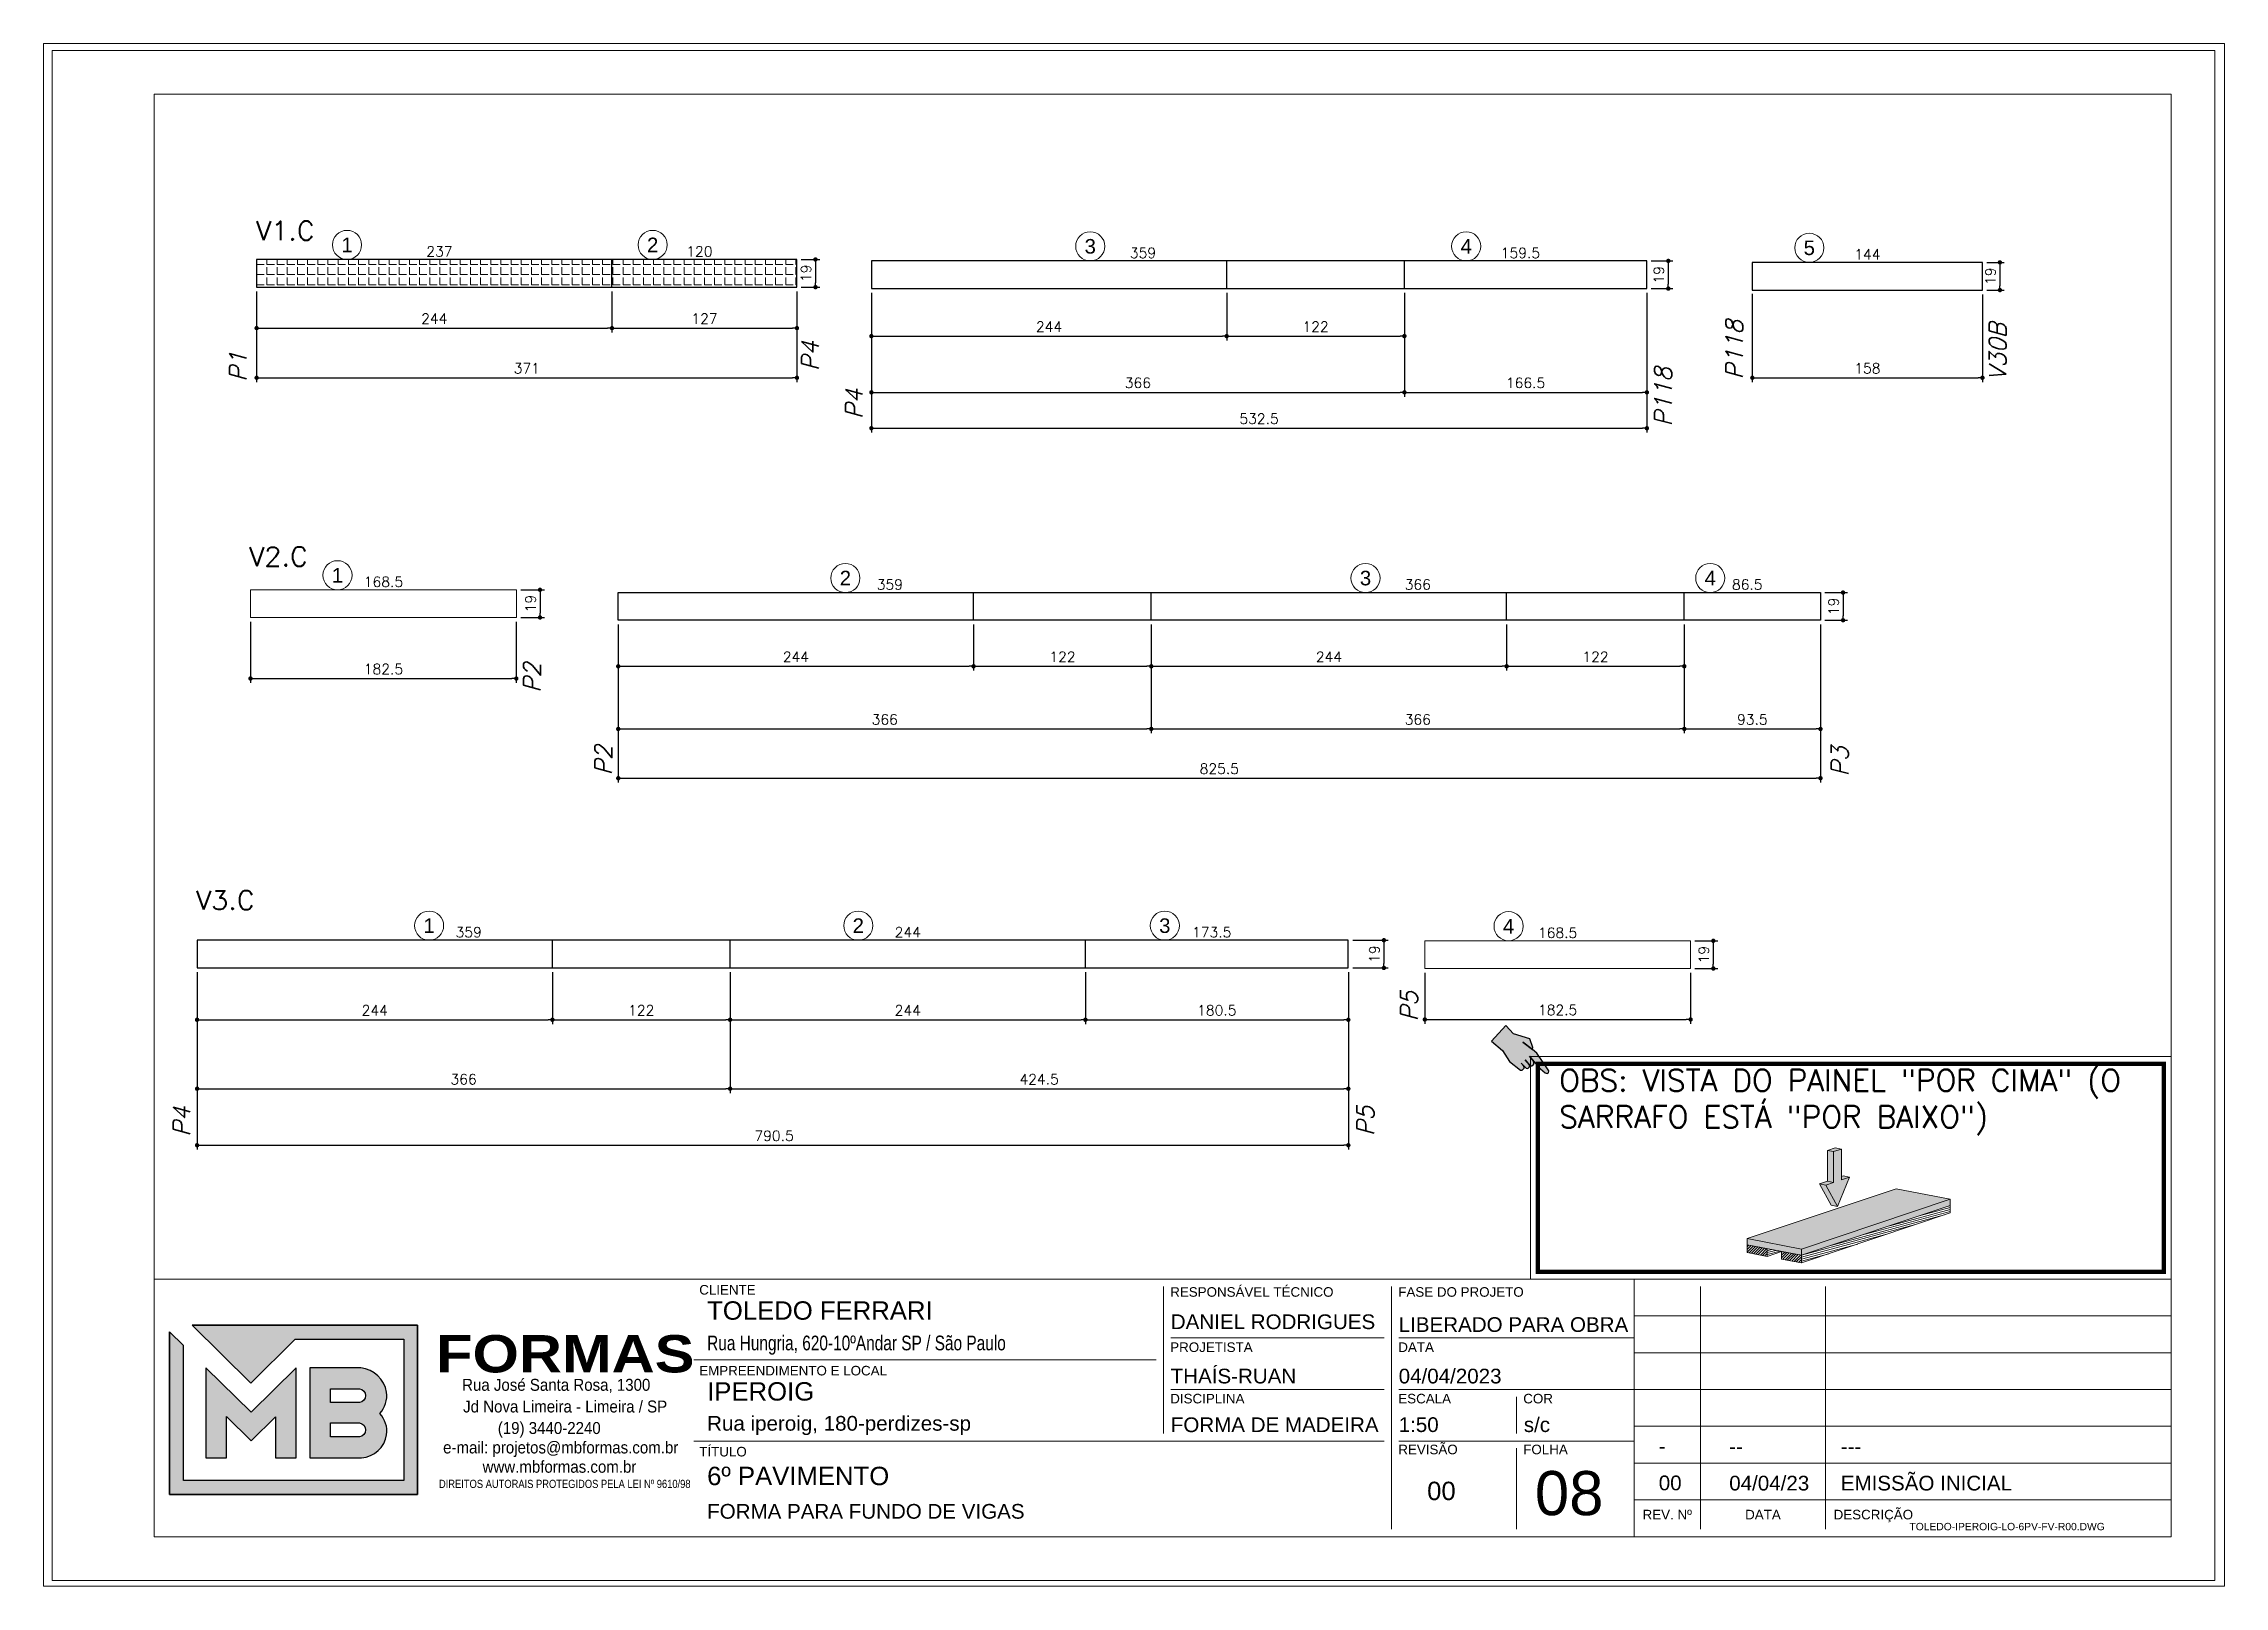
# Paper-space layout '08' of a CAD drawing. Extents: x 399.1 to 428.8, y 284.8 to 305.8.
# The model-space entities are those that its viewports show. They can reach past a viewport. Long polylines and large blocks are cut down to what shows.
import ezdxf
from ezdxf.enums import TextEntityAlignment as Align
from ezdxf.lldxf.tags import DXFTag

# ---------------------------------------------------------------- set-up
doc = ezdxf.new("R2010")
doc.units = 0
doc.header["$PDMODE"] = 2
doc.header["$PDSIZE"] = 10
doc.linetypes.add('CABLIN', pattern=[0.35, 0.25, -0.1])
doc.layers.get('0').update_dxf_attribs({"lineweight": 13})
doc.layers.get('Defpoints').update_dxf_attribs({"lineweight": 13})
for name, color, linetype, lineweight in [('contorno de painel', 7, 'Continuous', 13), ('cotas', 4, 'Continuous', 13), ('FOLHA MB', 7, 'Continuous', 13), ('HACHURACONCRETO', 7, 'Continuous', 13), ('REAPROVEITAMENTO', 1, 'Continuous', 13), ('Romaneio', 1, 'Continuous', 13), ('texto de viga', 7, 'Continuous', 13)]:
    doc.layers.add(name, color=color, linetype=linetype, lineweight=lineweight)
for name, color, linetype in [('Cota Sarrafo', 180, 'Continuous'), ('MB_LOGO', 254, 'Continuous'), ('Painéis', 200, 'Continuous'), ('REGUA-80', 111, 'Continuous'), ('TEXTO_GERAL', 7, 'Continuous'), ('va165-sec', 5, 'DASHED')]:
    doc.layers.add(name, color=color, linetype=linetype)
doc.layers.add('VIEW', color=252, linetype='Continuous', lineweight=13, plot=False)
doc.styles.add('ARIAL', font='arial.ttf', dxfattribs={"oblique": 15, "height": 25})
doc.styles.add('MB_C01', font='arial.ttf', dxfattribs={"height": 1.3})
doc.styles.add('MB_C02', font='arial.ttf', dxfattribs={"height": 2})
doc.styles.add('MB_C03', font='arial.ttf', dxfattribs={"height": 2.5})
doc.styles.add('MB_C04', font='arial.ttf', dxfattribs={"height": 6})
doc.styles.add('MB_LOGO', font='ariblk.ttf', dxfattribs={"height": 75})
doc.styles.add('MB_TEXT', font='ARIALN.TTF', dxfattribs={"height": 10})
doc.styles.add('REGUA-120', font='ROMANS.shx', dxfattribs={"height": 15})
doc.styles.add('ROMANS', font='romans.shx')
tags = doc.linetypes.add('DASHED', pattern=[0.75, 0.5, -0.25]).pattern_tags.tags
tags[6:7] = [DXFTag(74, 4), DXFTag(75, 0), DXFTag(340, '0'), DXFTag(46, 1.0), DXFTag(50, 0.0), DXFTag(44, 0.0), DXFTag(45, 0.0)]
tags[4:5] = [DXFTag(74, 4), DXFTag(75, 0), DXFTag(340, '0'), DXFTag(46, 1.0), DXFTag(50, 0.0), DXFTag(44, 0.0), DXFTag(45, 0.0)]
doc.dimstyles.new('PAINEL', dxfattribs={"dimtxt": 7, "dimasz": 3, "dimexe": 3, "dimexo": 3, "dimgap": 3, "dimtad": 1, "dimdec": 1, "dimzin": 12, "dimdsep": 46, "dimtxsty": 'ROMANS', "dimblk": 'DOT', "dimcen": 0, "dimclrd": 4, "dimclre": 4, "dimclrt": 240, "dimadec": 1, "dimazin": 3, "dimtfac": 1, "dimtdec": 1, "dimtmove": 0, "dimatfit": 3, "dimfxl": 0, "dimtolj": 1, "dimtzin": 12, "dimarcsym": 0})
doc.dimstyles.new('projeto2', dxfattribs={"dimtxt": 7, "dimasz": 5, "dimexe": 1.25, "dimexo": 2.5, "dimgap": 2, "dimtad": 1, "dimdec": 1, "dimdsep": 46, "dimtxsty": 'ROMANS', "dimblk": 'OBLIQUE', "dimcen": 10, "dimdle": 1, "dimse1": 1, "dimse2": 1, "dimsd1": 1, "dimsd2": 1, "dimclrd": 256, "dimclre": 256, "dimclrt": 3, "dimadec": 0, "dimazin": 0, "dimtfac": 1, "dimtdec": 1, "dimtmove": 0, "dimatfit": 3, "dimldrblk": 'OBLIQUE', "dimfxl": 0, "dimlwd": -1, "dimlwe": -1, "dimarcsym": 0})

psp = doc.layouts.new('08')

msp = doc.modelspace()

# ---------------------------------------------------------------- texts
at = {"layer": 'Romaneio', "color": 7, "style": 'ARIAL'}
for s, p in [('1', (-20473.92, 7298.79)), ('2', (-20264.08, 7298.79)), ('3', (-19963.61, 7297.83)), ('4', (-19705.45, 7297.83)), ('5', (-19469.88, 7296.82)), ('1', (-20480.47, 7072.07)), ('2', (-20131.75, 7070.16)), ('3', (-19774.6, 7070.16)), ('4', (-19537.9, 7070.16)), ('1', (-20417.58, 6831.6)), ('2', (-20122.89, 6831.6)), ('3', (-19912.44, 6831.6)), ('4', (-19676.36, 6831.21))]:
    msp.add_text(s, height=10, dxfattribs=at).set_placement(p, align=Align.MIDDLE_CENTER)
at = {"layer": 'texto de viga', "color": 215, "style": 'REGUA-120', "oblique": 15}
for s, p in [('P118', (-19515.53, 7206.53)), ('P4', (-20150.08, 7212.13)), ('V30B', (-19334.72, 7205.48)), ('P1', (-20542.87, 7204.95)), ('P118', (-19564.37, 7174.13)), ('P4', (-20119.92, 7179.28)), ('P2', (-20341.07, 6991.41)), ('P2', (-20292.08, 6934.75)), ('P3', (-19443.03, 6933.93)), ('P5', (-19738.72, 6765.98)), ('P5', (-19768.72, 6687.18)), ('P4', (-20581.66, 6686.78))]:
    msp.add_text(s, height=11.752, rotation=90, dxfattribs=at).set_placement(p)
at = {"layer": 'TEXTO_GERAL', "style": 'REGUA-120', "width": 1.05}
for s, p in [('V1.C', (-20536.49, 7302.04)), ('V2.C', (-20541.21, 7078.43)), ('V3.C', (-20577.7, 6842.59))]:
    msp.add_text(s, height=13, dxfattribs=at).set_placement(p)

# ---------------------------------------------------------------- blocks, each defined once
blk = doc.blocks.new('LOGO2')
at = {"layer": 'MB_LOGO', "linetype": 'Continuous'}
h = blk.add_hatch(color=256, dxfattribs=at)
h.dxf.hatch_style = 1
h.set_gradient(color1=(242, 132, 69), color2=(247, 180, 141), rotation=90, tint=1)
h.paths.add_polyline_path([(7.48, 9.64), (10.45, 12.57), (17.71, 12.57), (17.71, 3.12), (2.97, 3.12), (2.97, 12.14), (2.04, 13.06), (2.04, 2.19), (18.64, 2.19), (18.64, 13.5), (3.56, 13.5)])
h = blk.add_hatch(color=256, dxfattribs=at)
h.dxf.hatch_style = 1
h.set_gradient(color1=(242, 132, 69), color2=(247, 180, 141), rotation=90, tint=1)
h.paths.add_polyline_path([(10.52, 4.64), (10.52, 10.66), (7.5, 7.68), (4.47, 10.66), (4.47, 4.64), (5.86, 4.64), (5.86, 7.4), (7.51, 5.78), (9.13, 7.37), (9.13, 4.64)])
h = blk.add_hatch(color=256, dxfattribs=at)
h.dxf.hatch_style = 1
h.set_gradient(color1=(242, 132, 69), color2=(247, 180, 141), rotation=90, tint=1)
h.paths.add_polyline_path([(11.42, 10.66), (11.42, 4.64), (14.89, 4.64, 0.350532), (16.57, 6.18, 0.219217), (16.12, 7.6, 0.21502), (16.57, 9.03, 0.319901), (14.85, 10.66)])
h.paths.add_polyline_path([(14.75, 8.33), (12.82, 8.33), (12.82, 9.26), (14.63, 9.26, -1)], flags=16)
h.paths.add_polyline_path([(14.75, 6.04), (12.82, 6.04), (12.82, 6.97), (14.63, 6.97, -1)], flags=16)
blk.add_lwpolyline([(3.56, 13.5), (18.64, 13.5), (18.64, 2.19), (2.04, 2.19), (2.04, 13.06)], dxfattribs=at)
at = {"layer": 'MB_LOGO', "color": 31, "linetype": 'Continuous', "true_color": 0xf7b48d}
for points in [[(10.45, 12.57), (17.71, 12.57), (17.71, 3.12), (2.97, 3.12), (2.97, 12.14), (2.04, 13.06), (2.04, 2.19), (18.64, 2.19), (18.64, 13.5), (3.56, 13.5), (7.48, 9.64)], [(4.47, 10.66), (4.47, 4.64), (5.86, 4.64), (5.86, 7.4), (7.51, 5.78), (9.13, 7.37), (9.13, 4.64), (10.52, 4.64), (10.52, 10.66), (7.5, 7.68)]]:
    blk.add_lwpolyline(points, close=True, dxfattribs=at)
for points in [[(16.57, 9.03, 0.319901), (14.85, 10.66), (11.42, 10.66), (11.42, 4.64), (14.89, 4.64, 0.350532), (16.57, 6.18, 0.219217), (16.12, 7.6, 0.21502)], [(12.82, 9.26), (14.75, 9.26, -0.880235), (14.75, 8.33), (12.82, 8.33)], [(12.82, 6.97), (14.75, 6.97, -0.880235), (14.75, 6.04), (12.82, 6.04)]]:
    blk.add_lwpolyline(points, format="xyb", close=True, dxfattribs=at)
at = {"layer": 'MB_LOGO', "color": 0, "linetype": 'Continuous', "style": 'MB_LOGO'}
blk.add_text('FORMAS', height=2.496, dxfattribs=at).set_placement((19.88, 10.35))
at = {"layer": 'MB_LOGO', "color": 0, "style": 'MB_TEXT', "width": 1.1}
for s, p in [('Rua José Santa Rosa, 1300', (21.62, 9.12)), ('Jd Nova Limeira - Limeira / SP', (21.69, 7.67)), ('(19) 3440-2240', (24.01, 6.23)), ('e-mail: projetos@mbformas.com.br', (20.35, 4.93)), ('www.mbformas.com.br', (22.99, 3.64))]:
    blk.add_text(s, height=0.7993, dxfattribs=at).set_placement(p)
at = {"layer": 'MB_LOGO', "color": 252, "style": 'MB_TEXT'}
blk.add_text('DIREITOS AUTORAIS PROTEGIDOS PELA LEI Nº 9610/98', height=0.546, dxfattribs=at).set_placement((20.07, 2.62))
blk = doc.blocks.new('A$Ceb89ac90')
at = {"color": 1}
for p, q in [((1086.3, 356.7), (70, 356.7)), ((763, 351.7), (763, 250.7)), ((919.6, 351.7), (919.6, 185)), ((1086.3, 356.7), (1086.3, 179.9)), ((1455, 356.7), (1086.3, 356.7)), ((1131.8, 185), (1131.8, 351.7)), ((1217.6, 351.7), (1217.6, 185)), ((1455, 331.5), (1086.3, 331.5)), ((914.6, 316.3), (768.1, 316.3)), ((1086.3, 316.3), (924.7, 316.3)), ((758, 301.2), (440.7, 301.2)), ((1455, 306.2), (1086.3, 306.2)), ((914.6, 281), (768.1, 281)), ((1086.3, 281), (924.7, 281)), ((1005.5, 275.9), (1005.5, 250.7)), ((1455, 281), (1086.3, 281)), ((1455, 255.7), (1086.3, 255.7)), ((914.6, 245.6), (440.7, 245.6)), ((1086.3, 245.6), (924.7, 245.6)), ((1005.5, 240.6), (1005.5, 185)), ((1455, 230.4), (1086.3, 230.4)), ((1455, 205.2), (1086.3, 205.2))]:
    blk.add_line(p, q, dxfattribs=at)
for points in [[(0, 1199.9), (0, 149.9), (1485, 149.9), (1485, 1199.9)], [(70, 1169.9), (70, 179.9), (1455, 179.9), (1455, 1169.9)]]:
    blk.add_lwpolyline(points, close=True, dxfattribs=at)
at = {"xscale": 10.25810868844649, "yscale": 10.25810868844649, "zscale": 10.25810868844649}
blk.add_blockref('LOGO2', (59.7, 186.5), dxfattribs=at)
at = {"color": 6, "style": 'MB_C01'}
for s, height, p in [('CLIENTE', 6.57, (444.3, 346.1)), ('RESPONSÁVEL TÉCNICO', 6.566, (767.7, 344.6)), ('FASE DO PROJETO', 6.566, (924.3, 344.6)), ('PROJETISTA', 6.57, (767.7, 306.7)), ('DATA', 6.57, (924.3, 306.7)), ('EMPREENDIMENTO E LOCAL', 6.566, (444.3, 290.6)), ('DISCIPLINA', 6.57, (767.7, 271.4)), ('ESCALA', 6.57, (924.3, 271.4)), ('COR', 6.57, (1010.1, 271.4)), ('TÍTULO', 6.57, (444.3, 235)), ('REVISÃO', 6.57, (924.3, 236.5)), ('FOLHA', 6.57, (1010.1, 236.5))]:
    blk.add_text(s, height=height, dxfattribs=at).set_placement(p)
at = {"color": 5, "style": 'MB_C02'}
for s, p in [('DANIEL RODRIGUES', (768.1, 322.4)), ('FORMA DE MADEIRA', (768.1, 251.7))]:
    blk.add_text(s, height=10.102, dxfattribs=at).set_placement(p)
at = {"color": 6, "style": 'MB_C01'}
for s, p in [('REV. Nº', (1109, 195.1)), ('DATA', (1174.7, 195.1)), ('DESCRIÇÃO', (1250.5, 195.1))]:
    blk.add_text(s, height=6.57, dxfattribs=at).set_placement(p, align=Align.MIDDLE_CENTER)
at = {"insert": (1275.3, 189.4), "char_height": 5.051, "width": 210.818, "attachment_point": 1, "style": 'MB_C04'}
blk.add_mtext('TOLEDO-IPEROIG-LO-6PV-FV-R00.DWG', dxfattribs=at)
at = {"color": 5}
for tag, p, height, style in [('REV_05', (1103.1, 338.1), 10.1, 'MB_C02'), ('DATA_REV_05', (1151.5, 337.9), 10.1, 'MB_C02'), ('INFO_REV_05', (1228.1, 337.9), 10.1, 'MB_C02'), ('CLIENTE', (449.7, 328.8), 12.6, 'MB_C03'), ('FASE', (924.6, 320.5), 10.1, 'MB_C02'), ('REV_04', (1103.1, 312.8), 10.1, 'MB_C02'), ('DATA_REV_04', (1151.5, 312.7), 10.1, 'MB_C02'), ('INFO_REV_04', (1228.1, 312.7), 10.1, 'MB_C02'), ('OBRA', (449.7, 273.3), 12.6, 'MB_C03'), ('PROJETISTA', (768, 285.1), 10.1, 'MB_C02'), ('DATA', (924.6, 285.1), 10.1, 'MB_C02'), ('REV_03', (1103.1, 287.6), 10.1, 'MB_C02'), ('DATA_REV_03', (1151.5, 287.4), 10.1, 'MB_C02'), ('INFO_REV_03', (1228.1, 287.4), 10.1, 'MB_C02'), ('REV_02', (1103.1, 262.3), 10.1, 'MB_C02'), ('DATA_REV_02', (1151.5, 262.1), 10.1, 'MB_C02'), ('INFO_REV_02', (1228.1, 262.1), 10.1, 'MB_C02'), ('ESC', (924.6, 251.8), 10.1, 'MB_C02'), ('COR', (1010.5, 251.8), 10.1, 'MB_C02'), ('REV_01', (1103.1, 237.1), 10.1, 'MB_C02'), ('DATA_REV_01', (1151.5, 236.9), 10.1, 'MB_C02'), ('INFO_REV_01', (1228.1, 236.9), 10.1, 'MB_C02'), ('PAVIMENTO', (449.7, 215.3), 12.6, 'MB_C03'), ('FL', (1018.1, 194.7), 30.3, 'MB_C04'), ('REV', (944.1, 205), 12.6, 'MB_C03'), ('REV_00', (1103.1, 211.8), 10.1, 'MB_C02'), ('DATA_REV_00', (1151.5, 211.6), 10.1, 'MB_C02'), ('EMISSÃO_INICIAL', (1228.1, 211.6), 10.1, 'MB_C02')]:
    blk.add_attdef(tag, p, '', height=height, dxfattribs=dict(at, style=style))
at = {"color": 6, "style": 'MB_C02'}
for tag, p in [('ENDEREÇO_CLIENTE', (449.7, 307.8)), ('ENDEREÇO_OBRA', (449.7, 252.7)), ('TIPO_DE_PROJETO', (449.7, 192.3))]:
    blk.add_attdef(tag, p, '', height=10.1, dxfattribs=at)
blk = doc.blocks.new('INDICADOR')
at = {"layer": 'va165-sec', "ltscale": 100}
blk.add_hatch(color=61, dxfattribs=at).paths.add_polyline_path([(-59.7, -24.5), (-37.5, -24.3), (-35.4, -22.8), (-34.7, -18.5), (-36.9, -15.9), (-32.1, -16.5), (-29.9, -15.1), (-29.3, -11.2), (-31.5, -8.9), (-29.5, -9.3), (-27.5, -7.7), (-26.6, -3.4), (-28.9, -0.4), (-18.5, -2.8), (-3.7, -3.1), (-0.7, -1.9), (0, 0), (-1.3, 2.8), (-2.9, 3.5), (-33.7, 13.2), (-42.6, 13.1), (-44, 16), (-56.7, 23.9), (-82.1, 13.8), (-99.5, 16.7), (-102.1, -17), (-79.1, -17.5)])
at = {"layer": 'REGUA-80', "color": 1}
blk.add_lwpolyline([(-102.1, -17), (-79.1, -17.5), (-59.7, -24.5), (-37.5, -24.3), (-35.4, -22.8), (-34.7, -18.5), (-36.9, -15.9), (-43.1, -15.1), (-32.1, -16.5), (-29.9, -15.1), (-29.3, -11.2), (-31.5, -8.9), (-41.5, -7), (-29.5, -9.3), (-27.5, -7.7), (-26.6, -3.4), (-28.9, -0.4), (-39.8, 2.2), (-18.5, -2.8), (-3.7, -3.1), (-0.7, -1.9), (0, 0), (-1.3, 2.8), (-2.9, 3.5), (-33.7, 13.2), (-42.6, 13.1), (-61.9, 12.9), (-42.6, 13.1), (-44, 16), (-56.7, 23.9), (-82.1, 13.8), (-99.5, 16.7), (-102.1, -17)], dxfattribs=at)
blk = doc.blocks.new('DEDADA')
at = {"linetype": 'Continuous', "ltscale": 100, "xscale": 0.5000000000004939, "yscale": 0.5000000000004939, "zscale": 0.5000000000004939, "rotation": 321.5463332659798}
blk.add_blockref('INDICADOR', (63.1, 17), dxfattribs=at)
blk = doc.blocks.new('FDSFSDFSDF')
at = {"layer": 'HACHURACONCRETO'}
h = blk.add_hatch(color=1, dxfattribs=at)
h.dxf.hatch_style = 1
h.paths.add_polyline_path([(-20956.4, 7327.5), (-20960.7, 7328.3), (-20960.7, 7307.2), (-20956.4, 7306.3)], flags=17)
h.paths.add_polyline_path([(-20951, 7329.3), (-20956.4, 7327.5), (-20956.4, 7306.3), (-20961.8, 7304.5), (-20953.7, 7289.8), (-20945.6, 7310), (-20951, 7308.2)])
h.paths.add_polyline_path([(-20961.8, 7304.5), (-20966.1, 7305.3), (-20958, 7290.7), (-20953.7, 7289.8)])
h.paths.add_polyline_path([(-20956.4, 7306.3), (-20960.7, 7307.2), (-20966.1, 7305.3), (-20961.8, 7304.5)])
h.paths.add_polyline_path([(-20945.6, 7310), (-20949.9, 7310.8), (-20951, 7310.4), (-20951, 7308.2)], flags=17)
h.paths.add_polyline_path([(-20951, 7329.3), (-20955.3, 7330.1), (-20960.7, 7328.3), (-20956.4, 7327.5)])
h = blk.add_hatch(color=253, dxfattribs=at)
h.dxf.hatch_style = 1
h.paths.add_polyline_path([(-20876.3, 7294.9), (-20913.5, 7302), (-21015.7, 7267.8), (-20978.5, 7260.6)])
h.paths.add_polyline_path([(-21015.7, 7267.8), (-21015.7, 7263.5), (-20978.5, 7256.4), (-20978.5, 7260.6)])
h.paths.add_polyline_path([(-20876.3, 7290.6), (-20876.3, 7294.9), (-20978.5, 7260.6), (-20978.5, 7256.4)])
h = blk.add_hatch(dxfattribs=at)
h.set_pattern_fill('ANSI31', color=252, scale=0.409149, angle=150)
h.set_pattern_definition([(195, (7609.989, -2957.4306), (0.336218163, -1.254783266), [])])
h.paths.add_polyline_path([(-20992.2, 7258.9), (-20992.2, 7259), (-21002, 7260.9), (-21002, 7255.6)])
h.paths.add_polyline_path([(-20876.3, 7285.4), (-20876.3, 7290.6), (-20978.5, 7256.4), (-20978.5, 7251.1)])
h = blk.add_hatch(dxfattribs=at)
h.set_pattern_fill('ANSI31', color=252, scale=0.409149)
h.set_pattern_definition([(45, (7609.989, -2957.4306), (-0.918565103, 0.918565103), [])])
h.paths.add_polyline_path([(-21002, 7260.9), (-21015.7, 7263.5), (-21015.7, 7258.3), (-21002, 7255.6)])
h.paths.add_polyline_path([(-20978.5, 7256.4), (-20992.2, 7259), (-20992.2, 7253.8), (-20978.5, 7251.1)])
at = {"color": 0, "linetype": 'Continuous', "lineweight": 0, "extrusion": (5.55112e-17, 0.967349, 0.253449)}
for p, q in [((-20960.7, 7328.3), (-20955.3, 7330.1)), ((-20956.4, 7327.5), (-20960.7, 7328.3)), ((-20960.7, 7307.2), (-20960.7, 7328.3)), ((-20951, 7329.3), (-20956.4, 7327.5)), ((-20956.4, 7327.5), (-20956.4, 7306.3)), ((-20951, 7329.3), (-20955.3, 7330.1)), ((-20951, 7308.2), (-20951, 7329.3)), ((-20953.7, 7289.8), (-20945.6, 7310)), ((-20951, 7310.4), (-20949.9, 7310.8)), ((-20945.6, 7310), (-20951, 7308.2)), ((-20945.6, 7310), (-20949.9, 7310.8)), ((-20913.5, 7302), (-21015.7, 7267.8)), ((-20978.5, 7260.6), (-20876.3, 7294.9)), ((-20966.1, 7305.3), (-20960.7, 7307.2)), ((-20961.8, 7304.5), (-20966.1, 7305.3)), ((-20958, 7290.7), (-20966.1, 7305.3)), ((-20956.4, 7306.3), (-20961.8, 7304.5)), ((-20961.8, 7304.5), (-20953.7, 7289.8)), ((-20956.4, 7306.3), (-20960.7, 7307.2)), ((-20876.3, 7294.9), (-20913.5, 7302)), ((-20876.3, 7290.6), (-20876.3, 7294.9)), ((-20876.3, 7290.6), (-20978.5, 7256.4)), ((-20876.3, 7290.6), (-20978.5, 7256.4)), ((-20876.3, 7285.4), (-20978.5, 7251.1)), ((-20953.7, 7289.8), (-20958, 7290.7)), ((-20876.3, 7290.6), (-20876.3, 7285.4)), ((-21015.7, 7267.8), (-20978.5, 7260.6)), ((-21015.7, 7263.5), (-21015.7, 7267.8)), ((-21015.7, 7263.5), (-21015.7, 7258.3)), ((-21015.7, 7263.5), (-21002, 7260.9)), ((-20978.5, 7256.4), (-21015.7, 7263.5)), ((-21002, 7255.6), (-21015.7, 7258.3)), ((-21002, 7260.9), (-21002, 7255.6)), ((-20992.2, 7258.9), (-21002, 7255.6)), ((-20978.5, 7256.4), (-20992.2, 7259)), ((-20992.2, 7259), (-20992.2, 7253.8)), ((-20978.5, 7251.1), (-20992.2, 7253.8)), ((-20978.5, 7256.4), (-20978.5, 7260.6)), ((-20978.5, 7256.4), (-20978.5, 7251.1))]:
    blk.add_line(p, q, dxfattribs=at)
blk.add_lwpolyline([(-21164.5, 7392.8), (-20724.6, 7392.8), (-20724.6, 7240), (-21164.5, 7240)], close=True)
at = {"const_width": 3}
blk.add_lwpolyline([(-21159.5, 7387.8), (-20729.6, 7387.8), (-20729.6, 7245), (-21159.5, 7245)], close=True, dxfattribs=at)
at = {"lineweight": 5, "xscale": 0.8622490710097133, "yscale": 0.8622490710097133, "zscale": 0.2874163570032379}
blk.add_blockref('DEDADA', (-21206.7, 7367), dxfattribs=at)
at = {"layer": 'contorno de painel', "linetype": 'CABLIN', "insert": (-21144.8, 7383.9), "char_height": 15, "attachment_point": 1, "style": 'ROMANS'}
blk.add_mtext_dynamic_manual_height_columns('OBS: VISTA DO PAINEL "POR CIMA" (O SARRAFO ESTÁ "POR BAIXO")', width=429.807, gutter_width=45, heights=[0], dxfattribs=at)
blk = doc.blocks.new('_Dot')
at = {"color": 0, "linetype": 'ByBlock', "lineweight": -2}
blk.add_line((-0.5, 0), (-1, 0), dxfattribs=at)
at = {"color": 0, "linetype": 'ByBlock', "const_width": 0.5}
blk.add_lwpolyline([(-0.25, 0, 1), (0.25, 0, 1)], format="xyb", close=True, dxfattribs=at)
blk = doc.blocks.new('*D709')
at = {"layer": 'cotas', "color": 4, "lineweight": -2, "transparency": 16777216}
for p, q in [((-20536, 7266.8), (-20536, 7204.6)), ((-20165, 7266.8), (-20165, 7204.6)), ((-20533, 7207.6), (-20168, 7207.6))]:
    blk.add_line(p, q, dxfattribs=at)
at = {"layer": 'Defpoints', "color": 0, "transparency": 16777216}
for p in [(-20536, 7269.8), (-20165, 7269.8), (-20165, 7207.6)]:
    blk.add_point(p, dxfattribs=at)
at = {"layer": 'cotas', "color": 4, "lineweight": -2, "transparency": 16777216, "xscale": 3, "yscale": 3, "zscale": 3, "rotation": 180}
blk.add_blockref('_Dot', (-20536, 7207.6), dxfattribs=at)
at = {"layer": 'cotas', "color": 4, "lineweight": -2, "transparency": 16777216, "xscale": 3, "yscale": 3, "zscale": 3}
blk.add_blockref('_Dot', (-20165, 7207.6), dxfattribs=at)
at = {"layer": 'cotas', "color": 240, "transparency": 16777216, "insert": (-20350.5, 7214.1), "char_height": 7, "attachment_point": 5, "style": 'ROMANS'}
blk.add_mtext('\\A1;371', dxfattribs=at)
blk = doc.blocks.new('*D710')
at = {"layer": 'cotas', "color": 4, "lineweight": -2, "transparency": 16777216}
for p, q in [((-20162, 7288.8), (-20149.3, 7288.8)), ((-20152.3, 7285.8), (-20152.3, 7272.8)), ((-20162, 7269.8), (-20149.3, 7269.8))]:
    blk.add_line(p, q, dxfattribs=at)
at = {"layer": 'Defpoints', "color": 0, "transparency": 16777216}
for p in [(-20165, 7288.8), (-20165, 7269.8), (-20152.3, 7269.8)]:
    blk.add_point(p, dxfattribs=at)
at = {"layer": 'cotas', "color": 4, "lineweight": -2, "transparency": 16777216, "xscale": 3, "yscale": 3, "zscale": 3}
for p, rotation in [((-20152.3, 7288.8), 90), ((-20152.3, 7269.8), 270)]:
    blk.add_blockref('_Dot', p, dxfattribs=dict(at, rotation=rotation))
at = {"layer": 'cotas', "color": 240, "transparency": 16777216, "insert": (-20158.8, 7279.3), "char_height": 7, "attachment_point": 5, "rotation": 90, "style": 'ROMANS'}
blk.add_mtext('\\A1;19', dxfattribs=at)
blk = doc.blocks.new('*D711')
at = {"layer": 'cotas', "color": 4, "lineweight": -2, "transparency": 16777216}
for p, q in [((-20113.9, 7265.8), (-20113.9, 7170)), ((-19581.4, 7265.8), (-19581.4, 7170)), ((-20110.9, 7173), (-19584.4, 7173))]:
    blk.add_line(p, q, dxfattribs=at)
at = {"layer": 'Defpoints', "color": 0, "transparency": 16777216}
for p in [(-20113.9, 7268.8), (-19581.4, 7268.8), (-19581.4, 7173)]:
    blk.add_point(p, dxfattribs=at)
at = {"layer": 'cotas', "color": 4, "lineweight": -2, "transparency": 16777216, "xscale": 3, "yscale": 3, "zscale": 3, "rotation": 180}
blk.add_blockref('_Dot', (-20113.9, 7173), dxfattribs=at)
at = {"layer": 'cotas', "color": 4, "lineweight": -2, "transparency": 16777216, "xscale": 3, "yscale": 3, "zscale": 3}
blk.add_blockref('_Dot', (-19581.4, 7173), dxfattribs=at)
at = {"layer": 'cotas', "color": 240, "transparency": 16777216, "insert": (-19847.7, 7179.5), "char_height": 7, "attachment_point": 5, "style": 'ROMANS'}
blk.add_mtext('\\A1;532.5', dxfattribs=at)
blk = doc.blocks.new('*D712')
at = {"layer": 'cotas', "color": 4, "lineweight": -2, "transparency": 16777216}
for p, q in [((-19578.4, 7287.8), (-19563.7, 7287.8)), ((-19566.7, 7284.8), (-19566.7, 7271.8)), ((-19578.4, 7268.8), (-19563.7, 7268.8))]:
    blk.add_line(p, q, dxfattribs=at)
at = {"layer": 'Defpoints', "color": 0, "transparency": 16777216}
for p in [(-19581.4, 7287.8), (-19581.4, 7268.8), (-19566.7, 7268.8)]:
    blk.add_point(p, dxfattribs=at)
at = {"layer": 'cotas', "color": 4, "lineweight": -2, "transparency": 16777216, "xscale": 3, "yscale": 3, "zscale": 3}
for p, rotation in [((-19566.7, 7287.8), 90), ((-19566.7, 7268.8), 270)]:
    blk.add_blockref('_Dot', p, dxfattribs=dict(at, rotation=rotation))
at = {"layer": 'cotas', "color": 240, "transparency": 16777216, "insert": (-19573.2, 7278.3), "char_height": 7, "attachment_point": 5, "rotation": 90, "style": 'ROMANS'}
blk.add_mtext('\\A1;19', dxfattribs=at)
blk = doc.blocks.new('*D713')
at = {"layer": 'cotas', "color": 4, "lineweight": -2, "transparency": 16777216}
for p, q in [((-19509, 7265.2), (-19509, 7204.6)), ((-19351, 7264.8), (-19351, 7204.6)), ((-19506, 7207.6), (-19354, 7207.6))]:
    blk.add_line(p, q, dxfattribs=at)
at = {"layer": 'Defpoints', "color": 0, "transparency": 16777216}
for p in [(-19509, 7268.2), (-19351, 7267.8), (-19351, 7207.6)]:
    blk.add_point(p, dxfattribs=at)
at = {"layer": 'cotas', "color": 4, "lineweight": -2, "transparency": 16777216, "xscale": 3, "yscale": 3, "zscale": 3, "rotation": 180}
blk.add_blockref('_Dot', (-19509, 7207.6), dxfattribs=at)
at = {"layer": 'cotas', "color": 4, "lineweight": -2, "transparency": 16777216, "xscale": 3, "yscale": 3, "zscale": 3}
blk.add_blockref('_Dot', (-19351, 7207.6), dxfattribs=at)
at = {"layer": 'cotas', "color": 240, "transparency": 16777216, "insert": (-19430, 7214.1), "char_height": 7, "attachment_point": 5, "style": 'ROMANS'}
blk.add_mtext('\\A1;158', dxfattribs=at)
blk = doc.blocks.new('*D714')
at = {"layer": 'cotas', "color": 4, "lineweight": -2, "transparency": 16777216}
for p, q in [((-19348, 7286.8), (-19336, 7286.8)), ((-19339, 7283.8), (-19339, 7270.8)), ((-19348, 7267.8), (-19336, 7267.8))]:
    blk.add_line(p, q, dxfattribs=at)
at = {"layer": 'Defpoints', "color": 0, "transparency": 16777216}
for p in [(-19351, 7286.8), (-19351, 7267.8), (-19339, 7267.8)]:
    blk.add_point(p, dxfattribs=at)
at = {"layer": 'cotas', "color": 4, "lineweight": -2, "transparency": 16777216, "xscale": 3, "yscale": 3, "zscale": 3}
for p, rotation in [((-19339, 7286.8), 90), ((-19339, 7267.8), 270)]:
    blk.add_blockref('_Dot', p, dxfattribs=dict(at, rotation=rotation))
at = {"layer": 'cotas', "color": 240, "transparency": 16777216, "insert": (-19345.5, 7277.3), "char_height": 7, "attachment_point": 5, "rotation": 90, "style": 'ROMANS'}
blk.add_mtext('\\A1;19', dxfattribs=at)
blk = doc.blocks.new('*D717')
at = {"layer": 'cotas', "color": 4, "lineweight": -2, "transparency": 16777216}
for p, q in [((-20536, 7266.8), (-20536, 7238.7)), ((-20292, 7266.8), (-20292, 7238.7)), ((-20533, 7241.7), (-20295, 7241.7))]:
    blk.add_line(p, q, dxfattribs=at)
at = {"layer": 'Defpoints', "color": 0, "transparency": 16777216}
for p in [(-20536, 7269.8), (-20292, 7269.8), (-20292, 7241.7)]:
    blk.add_point(p, dxfattribs=at)
at = {"layer": 'cotas', "color": 4, "lineweight": -2, "transparency": 16777216, "xscale": 3, "yscale": 3, "zscale": 3, "rotation": 180}
blk.add_blockref('_Dot', (-20536, 7241.7), dxfattribs=at)
at = {"layer": 'cotas', "color": 4, "lineweight": -2, "transparency": 16777216, "xscale": 3, "yscale": 3, "zscale": 3}
blk.add_blockref('_Dot', (-20292, 7241.7), dxfattribs=at)
at = {"layer": 'cotas', "color": 240, "transparency": 16777216, "insert": (-20414, 7248.2), "char_height": 7, "attachment_point": 5, "style": 'ROMANS'}
blk.add_mtext('\\A1;244', dxfattribs=at)
blk = doc.blocks.new('*D718')
at = {"layer": 'cotas', "color": 4, "lineweight": -2, "transparency": 16777216}
for p, q in [((-20292, 7266.8), (-20292, 7238.7)), ((-20165, 7266.8), (-20165, 7238.7)), ((-20289, 7241.7), (-20168, 7241.7))]:
    blk.add_line(p, q, dxfattribs=at)
at = {"layer": 'Defpoints', "color": 0, "transparency": 16777216}
for p in [(-20292, 7269.8), (-20165, 7269.8), (-20165, 7241.7)]:
    blk.add_point(p, dxfattribs=at)
at = {"layer": 'cotas', "color": 4, "lineweight": -2, "transparency": 16777216, "xscale": 3, "yscale": 3, "zscale": 3, "rotation": 180}
blk.add_blockref('_Dot', (-20292, 7241.7), dxfattribs=at)
at = {"layer": 'cotas', "color": 4, "lineweight": -2, "transparency": 16777216, "xscale": 3, "yscale": 3, "zscale": 3}
blk.add_blockref('_Dot', (-20165, 7241.7), dxfattribs=at)
at = {"layer": 'cotas', "color": 240, "transparency": 16777216, "insert": (-20228.5, 7248.2), "char_height": 7, "attachment_point": 5, "style": 'ROMANS'}
blk.add_mtext('\\A1;127', dxfattribs=at)
blk = doc.blocks.new('*D719')
at = {"layer": 'Defpoints', "color": 0, "transparency": 16777216}
for p in [(-20529, 7288.8), (-20292, 7288.8), (-20292, 7288.8)]:
    blk.add_point(p, dxfattribs=at)
at = {"layer": 'Cota Sarrafo', "color": 3, "transparency": 16777216, "insert": (-20410.5, 7294.3), "char_height": 7, "attachment_point": 5, "style": 'ROMANS'}
blk.add_mtext('237', dxfattribs=at)
blk = doc.blocks.new('_OBLIQUE')
at = {"color": 0, "linetype": 'ByBlock', "lineweight": -2}
for p, q in [((0, 0), (-1, 0)), ((-0.5, -0.5), (0.5, 0.5))]:
    blk.add_line(p, q, dxfattribs=at)
blk = doc.blocks.new('*D720')
at = {"layer": 'Defpoints', "color": 0, "transparency": 16777216}
for p in [(-20292, 7288.8), (-20172, 7288.8), (-20172, 7288.8)]:
    blk.add_point(p, dxfattribs=at)
at = {"layer": 'Cota Sarrafo', "color": 3, "transparency": 16777216, "insert": (-20232, 7294.3), "char_height": 7, "attachment_point": 5, "style": 'ROMANS'}
blk.add_mtext('120', dxfattribs=at)
blk = doc.blocks.new('*D721')
at = {"layer": 'cotas', "color": 4, "lineweight": -2, "transparency": 16777216}
for p, q in [((-20113.9, 7265.8), (-20113.9, 7233.2)), ((-19869.9, 7265.8), (-19869.9, 7233.2)), ((-20110.9, 7236.2), (-19872.9, 7236.2))]:
    blk.add_line(p, q, dxfattribs=at)
at = {"layer": 'Defpoints', "color": 0, "transparency": 16777216}
for p in [(-20113.9, 7268.8), (-19869.9, 7268.8), (-19869.9, 7236.2)]:
    blk.add_point(p, dxfattribs=at)
at = {"layer": 'cotas', "color": 4, "lineweight": -2, "transparency": 16777216, "xscale": 3, "yscale": 3, "zscale": 3, "rotation": 180}
blk.add_blockref('_Dot', (-20113.9, 7236.2), dxfattribs=at)
at = {"layer": 'cotas', "color": 4, "lineweight": -2, "transparency": 16777216, "xscale": 3, "yscale": 3, "zscale": 3}
blk.add_blockref('_Dot', (-19869.9, 7236.2), dxfattribs=at)
at = {"layer": 'cotas', "color": 240, "transparency": 16777216, "insert": (-19991.9, 7242.7), "char_height": 7, "attachment_point": 5, "style": 'ROMANS'}
blk.add_mtext('\\A1;244', dxfattribs=at)
blk = doc.blocks.new('*D722')
at = {"layer": 'cotas', "color": 4, "lineweight": -2, "transparency": 16777216}
for p, q in [((-19869.9, 7265.8), (-19869.9, 7233.2)), ((-19747.9, 7265.8), (-19747.9, 7233.2)), ((-19866.9, 7236.2), (-19750.9, 7236.2))]:
    blk.add_line(p, q, dxfattribs=at)
at = {"layer": 'Defpoints', "color": 0, "transparency": 16777216}
for p in [(-19869.9, 7268.8), (-19747.9, 7268.8), (-19747.9, 7236.2)]:
    blk.add_point(p, dxfattribs=at)
at = {"layer": 'cotas', "color": 4, "lineweight": -2, "transparency": 16777216, "xscale": 3, "yscale": 3, "zscale": 3, "rotation": 180}
blk.add_blockref('_Dot', (-19869.9, 7236.2), dxfattribs=at)
at = {"layer": 'cotas', "color": 4, "lineweight": -2, "transparency": 16777216, "xscale": 3, "yscale": 3, "zscale": 3}
blk.add_blockref('_Dot', (-19747.9, 7236.2), dxfattribs=at)
at = {"layer": 'cotas', "color": 240, "transparency": 16777216, "insert": (-19808.9, 7242.7), "char_height": 7, "attachment_point": 5, "style": 'ROMANS'}
blk.add_mtext('\\A1;122', dxfattribs=at)
blk = doc.blocks.new('*D723')
at = {"layer": 'cotas', "color": 4, "lineweight": -2, "transparency": 16777216}
for p, q in [((-19747.9, 7265.8), (-19747.9, 7194.6)), ((-19581.4, 7265.8), (-19581.4, 7194.6)), ((-19744.9, 7197.6), (-19584.4, 7197.6))]:
    blk.add_line(p, q, dxfattribs=at)
at = {"layer": 'Defpoints', "color": 0, "transparency": 16777216}
for p in [(-19747.9, 7268.8), (-19581.4, 7268.8), (-19581.4, 7197.6)]:
    blk.add_point(p, dxfattribs=at)
at = {"layer": 'cotas', "color": 4, "lineweight": -2, "transparency": 16777216, "xscale": 3, "yscale": 3, "zscale": 3, "rotation": 180}
blk.add_blockref('_Dot', (-19747.9, 7197.6), dxfattribs=at)
at = {"layer": 'cotas', "color": 4, "lineweight": -2, "transparency": 16777216, "xscale": 3, "yscale": 3, "zscale": 3}
blk.add_blockref('_Dot', (-19581.4, 7197.6), dxfattribs=at)
at = {"layer": 'cotas', "color": 240, "transparency": 16777216, "insert": (-19664.7, 7204.1), "char_height": 7, "attachment_point": 5, "style": 'ROMANS'}
blk.add_mtext('\\A1;166.5', dxfattribs=at)
blk = doc.blocks.new('*D724')
at = {"layer": 'cotas', "color": 4, "lineweight": -2, "transparency": 16777216}
for p, q in [((-20113.9, 7265.8), (-20113.9, 7194.6)), ((-19747.9, 7265.8), (-19747.9, 7194.6)), ((-20110.9, 7197.6), (-19750.9, 7197.6))]:
    blk.add_line(p, q, dxfattribs=at)
at = {"layer": 'Defpoints', "color": 0, "transparency": 16777216}
for p in [(-20113.9, 7268.8), (-19747.9, 7268.8), (-19747.9, 7197.6)]:
    blk.add_point(p, dxfattribs=at)
at = {"layer": 'cotas', "color": 4, "lineweight": -2, "transparency": 16777216, "xscale": 3, "yscale": 3, "zscale": 3, "rotation": 180}
blk.add_blockref('_Dot', (-20113.9, 7197.6), dxfattribs=at)
at = {"layer": 'cotas', "color": 4, "lineweight": -2, "transparency": 16777216, "xscale": 3, "yscale": 3, "zscale": 3}
blk.add_blockref('_Dot', (-19747.9, 7197.6), dxfattribs=at)
at = {"layer": 'cotas', "color": 240, "transparency": 16777216, "insert": (-19930.9, 7204.1), "char_height": 7, "attachment_point": 5, "style": 'ROMANS'}
blk.add_mtext('\\A1;366', dxfattribs=at)
blk = doc.blocks.new('*D725')
at = {"layer": 'Defpoints', "color": 0, "transparency": 16777216}
for p in [(-20106.9, 7287.8), (-19747.9, 7287.8), (-19747.9, 7287.8)]:
    blk.add_point(p, dxfattribs=at)
at = {"layer": 'Cota Sarrafo', "color": 3, "transparency": 16777216, "insert": (-19927.4, 7293.3), "char_height": 7, "attachment_point": 5, "style": 'ROMANS'}
blk.add_mtext('359', dxfattribs=at)
blk = doc.blocks.new('*D726')
at = {"layer": 'Defpoints', "color": 0, "transparency": 16777216}
for p in [(-19747.9, 7287.8), (-19588.4, 7287.8), (-19588.4, 7287.8)]:
    blk.add_point(p, dxfattribs=at)
at = {"layer": 'Cota Sarrafo', "color": 3, "transparency": 16777216, "insert": (-19668.2, 7293.3), "char_height": 7, "attachment_point": 5, "style": 'ROMANS'}
blk.add_mtext('159.5', dxfattribs=at)
blk = doc.blocks.new('*D727')
at = {"layer": 'Defpoints', "color": 0, "transparency": 16777216}
for p in [(-19502, 7286.8), (-19358, 7286.8), (-19358, 7286.8)]:
    blk.add_point(p, dxfattribs=at)
at = {"layer": 'Cota Sarrafo', "color": 3, "transparency": 16777216, "insert": (-19430, 7292.3), "char_height": 7, "attachment_point": 5, "style": 'ROMANS'}
blk.add_mtext('144', dxfattribs=at)
blk = doc.blocks.new('*D729')
at = {"layer": 'cotas', "color": 4, "lineweight": -2, "transparency": 16777216}
for p, q in [((-20287.7, 7038.2), (-20287.7, 6929.8)), ((-19462.2, 7038.2), (-19462.2, 6929.8)), ((-20284.7, 6932.8), (-19465.2, 6932.8))]:
    blk.add_line(p, q, dxfattribs=at)
at = {"layer": 'Defpoints', "color": 0, "transparency": 16777216}
for p in [(-20287.7, 7041.2), (-19462.2, 7041.2), (-19462.2, 6932.8)]:
    blk.add_point(p, dxfattribs=at)
at = {"layer": 'cotas', "color": 4, "lineweight": -2, "transparency": 16777216, "xscale": 3, "yscale": 3, "zscale": 3, "rotation": 180}
blk.add_blockref('_Dot', (-20287.7, 6932.8), dxfattribs=at)
at = {"layer": 'cotas', "color": 4, "lineweight": -2, "transparency": 16777216, "xscale": 3, "yscale": 3, "zscale": 3}
blk.add_blockref('_Dot', (-19462.2, 6932.8), dxfattribs=at)
at = {"layer": 'cotas', "color": 240, "transparency": 16777216, "insert": (-19875, 6939.3), "char_height": 7, "attachment_point": 5, "style": 'ROMANS'}
blk.add_mtext('\\A1;825.5', dxfattribs=at)
blk = doc.blocks.new('*D730')
at = {"layer": 'cotas', "color": 4, "lineweight": -2, "transparency": 16777216}
for p, q in [((-20540.2, 7040.1), (-20540.2, 6998.2)), ((-20357.7, 7040.1), (-20357.7, 6998.2)), ((-20537.2, 7001.2), (-20360.7, 7001.2))]:
    blk.add_line(p, q, dxfattribs=at)
at = {"layer": 'Defpoints', "color": 0, "transparency": 16777216}
for p in [(-20540.2, 7043.1), (-20357.7, 7043.1), (-20357.7, 7001.2)]:
    blk.add_point(p, dxfattribs=at)
at = {"layer": 'cotas', "color": 4, "lineweight": -2, "transparency": 16777216, "xscale": 3, "yscale": 3, "zscale": 3, "rotation": 180}
blk.add_blockref('_Dot', (-20540.2, 7001.2), dxfattribs=at)
at = {"layer": 'cotas', "color": 4, "lineweight": -2, "transparency": 16777216, "xscale": 3, "yscale": 3, "zscale": 3}
blk.add_blockref('_Dot', (-20357.7, 7001.2), dxfattribs=at)
at = {"layer": 'cotas', "color": 240, "transparency": 16777216, "insert": (-20448.9, 7007.7), "char_height": 7, "attachment_point": 5, "style": 'ROMANS'}
blk.add_mtext('\\A1;182.5', dxfattribs=at)
blk = doc.blocks.new('*D731')
at = {"layer": 'cotas', "color": 4, "lineweight": -2, "transparency": 16777216}
for p, q in [((-20354.7, 7062.1), (-20338.4, 7062.1)), ((-20341.4, 7059.1), (-20341.4, 7046.1)), ((-20354.7, 7043.1), (-20338.4, 7043.1))]:
    blk.add_line(p, q, dxfattribs=at)
at = {"layer": 'Defpoints', "color": 0, "transparency": 16777216}
for p in [(-20357.7, 7062.1), (-20357.7, 7043.1), (-20341.4, 7043.1)]:
    blk.add_point(p, dxfattribs=at)
at = {"layer": 'cotas', "color": 4, "lineweight": -2, "transparency": 16777216, "xscale": 3, "yscale": 3, "zscale": 3}
for p, rotation in [((-20341.4, 7062.1), 90), ((-20341.4, 7043.1), 270)]:
    blk.add_blockref('_Dot', p, dxfattribs=dict(at, rotation=rotation))
at = {"layer": 'cotas', "color": 240, "transparency": 16777216, "insert": (-20347.9, 7052.6), "char_height": 7, "attachment_point": 5, "rotation": 90, "style": 'ROMANS'}
blk.add_mtext('\\A1;19', dxfattribs=at)
blk = doc.blocks.new('*D732')
at = {"layer": 'cotas', "color": 4, "lineweight": -2, "transparency": 16777216}
for p, q in [((-19459.2, 7060.2), (-19443.7, 7060.2)), ((-19446.7, 7057.2), (-19446.7, 7044.2)), ((-19459.2, 7041.2), (-19443.7, 7041.2))]:
    blk.add_line(p, q, dxfattribs=at)
at = {"layer": 'Defpoints', "color": 0, "transparency": 16777216}
for p in [(-19462.2, 7060.2), (-19462.2, 7041.2), (-19446.7, 7041.2)]:
    blk.add_point(p, dxfattribs=at)
at = {"layer": 'cotas', "color": 4, "lineweight": -2, "transparency": 16777216, "xscale": 3, "yscale": 3, "zscale": 3}
for p, rotation in [((-19446.7, 7060.2), 90), ((-19446.7, 7041.2), 270)]:
    blk.add_blockref('_Dot', p, dxfattribs=dict(at, rotation=rotation))
at = {"layer": 'cotas', "color": 240, "transparency": 16777216, "insert": (-19453.2, 7050.7), "char_height": 7, "attachment_point": 5, "rotation": 90, "style": 'ROMANS'}
blk.add_mtext('\\A1;19', dxfattribs=at)
blk = doc.blocks.new('*D733')
at = {"layer": 'cotas', "color": 4, "lineweight": -2, "transparency": 16777216}
for p, q in [((-20287.7, 7038.2), (-20287.7, 7006.6)), ((-20043.7, 7038.2), (-20043.7, 7006.6)), ((-20284.7, 7009.6), (-20046.7, 7009.6))]:
    blk.add_line(p, q, dxfattribs=at)
at = {"layer": 'Defpoints', "color": 0, "transparency": 16777216}
for p in [(-20287.7, 7041.2), (-20043.7, 7041.2), (-20043.7, 7009.6)]:
    blk.add_point(p, dxfattribs=at)
at = {"layer": 'cotas', "color": 4, "lineweight": -2, "transparency": 16777216, "xscale": 3, "yscale": 3, "zscale": 3, "rotation": 180}
blk.add_blockref('_Dot', (-20287.7, 7009.6), dxfattribs=at)
at = {"layer": 'cotas', "color": 4, "lineweight": -2, "transparency": 16777216, "xscale": 3, "yscale": 3, "zscale": 3}
blk.add_blockref('_Dot', (-20043.7, 7009.6), dxfattribs=at)
at = {"layer": 'cotas', "color": 240, "transparency": 16777216, "insert": (-20165.7, 7016.1), "char_height": 7, "attachment_point": 5, "style": 'ROMANS'}
blk.add_mtext('\\A1;244', dxfattribs=at)
blk = doc.blocks.new('*D734')
at = {"layer": 'cotas', "color": 4, "lineweight": -2, "transparency": 16777216}
for p, q in [((-20043.7, 7038.2), (-20043.7, 7006.6)), ((-19921.7, 7038.2), (-19921.7, 7006.6)), ((-20040.7, 7009.6), (-19924.7, 7009.6))]:
    blk.add_line(p, q, dxfattribs=at)
at = {"layer": 'Defpoints', "color": 0, "transparency": 16777216}
for p in [(-20043.7, 7041.2), (-19921.7, 7041.2), (-19921.7, 7009.6)]:
    blk.add_point(p, dxfattribs=at)
at = {"layer": 'cotas', "color": 4, "lineweight": -2, "transparency": 16777216, "xscale": 3, "yscale": 3, "zscale": 3, "rotation": 180}
blk.add_blockref('_Dot', (-20043.7, 7009.6), dxfattribs=at)
at = {"layer": 'cotas', "color": 4, "lineweight": -2, "transparency": 16777216, "xscale": 3, "yscale": 3, "zscale": 3}
blk.add_blockref('_Dot', (-19921.7, 7009.6), dxfattribs=at)
at = {"layer": 'cotas', "color": 240, "transparency": 16777216, "insert": (-19982.7, 7016.1), "char_height": 7, "attachment_point": 5, "style": 'ROMANS'}
blk.add_mtext('\\A1;122', dxfattribs=at)
blk = doc.blocks.new('*D735')
at = {"layer": 'cotas', "color": 4, "lineweight": -2, "transparency": 16777216}
for p, q in [((-19921.7, 7038.2), (-19921.7, 7006.6)), ((-19677.7, 7038.2), (-19677.7, 7006.6)), ((-19918.7, 7009.6), (-19680.7, 7009.6))]:
    blk.add_line(p, q, dxfattribs=at)
at = {"layer": 'Defpoints', "color": 0, "transparency": 16777216}
for p in [(-19921.7, 7041.2), (-19677.7, 7041.2), (-19677.7, 7009.6)]:
    blk.add_point(p, dxfattribs=at)
at = {"layer": 'cotas', "color": 4, "lineweight": -2, "transparency": 16777216, "xscale": 3, "yscale": 3, "zscale": 3, "rotation": 180}
blk.add_blockref('_Dot', (-19921.7, 7009.6), dxfattribs=at)
at = {"layer": 'cotas', "color": 4, "lineweight": -2, "transparency": 16777216, "xscale": 3, "yscale": 3, "zscale": 3}
blk.add_blockref('_Dot', (-19677.7, 7009.6), dxfattribs=at)
at = {"layer": 'cotas', "color": 240, "transparency": 16777216, "insert": (-19799.7, 7016.1), "char_height": 7, "attachment_point": 5, "style": 'ROMANS'}
blk.add_mtext('\\A1;244', dxfattribs=at)
blk = doc.blocks.new('*D736')
at = {"layer": 'cotas', "color": 4, "lineweight": -2, "transparency": 16777216}
for p, q in [((-19677.7, 7038.2), (-19677.7, 7006.6)), ((-19555.7, 7038.2), (-19555.7, 7006.6)), ((-19674.7, 7009.6), (-19558.7, 7009.6))]:
    blk.add_line(p, q, dxfattribs=at)
at = {"layer": 'Defpoints', "color": 0, "transparency": 16777216}
for p in [(-19677.7, 7041.2), (-19555.7, 7041.2), (-19555.7, 7009.6)]:
    blk.add_point(p, dxfattribs=at)
at = {"layer": 'cotas', "color": 4, "lineweight": -2, "transparency": 16777216, "xscale": 3, "yscale": 3, "zscale": 3, "rotation": 180}
blk.add_blockref('_Dot', (-19677.7, 7009.6), dxfattribs=at)
at = {"layer": 'cotas', "color": 4, "lineweight": -2, "transparency": 16777216, "xscale": 3, "yscale": 3, "zscale": 3}
blk.add_blockref('_Dot', (-19555.7, 7009.6), dxfattribs=at)
at = {"layer": 'cotas', "color": 240, "transparency": 16777216, "insert": (-19616.7, 7016.1), "char_height": 7, "attachment_point": 5, "style": 'ROMANS'}
blk.add_mtext('\\A1;122', dxfattribs=at)
blk = doc.blocks.new('*D737')
at = {"layer": 'cotas', "color": 4, "lineweight": -2, "transparency": 16777216}
for p, q in [((-19555.7, 7038.2), (-19555.7, 6963.6)), ((-19462.2, 7038.2), (-19462.2, 6963.6)), ((-19552.7, 6966.6), (-19465.2, 6966.6))]:
    blk.add_line(p, q, dxfattribs=at)
at = {"layer": 'Defpoints', "color": 0, "transparency": 16777216}
for p in [(-19555.7, 7041.2), (-19462.2, 7041.2), (-19462.2, 6966.6)]:
    blk.add_point(p, dxfattribs=at)
at = {"layer": 'cotas', "color": 4, "lineweight": -2, "transparency": 16777216, "xscale": 3, "yscale": 3, "zscale": 3, "rotation": 180}
blk.add_blockref('_Dot', (-19555.7, 6966.6), dxfattribs=at)
at = {"layer": 'cotas', "color": 4, "lineweight": -2, "transparency": 16777216, "xscale": 3, "yscale": 3, "zscale": 3}
blk.add_blockref('_Dot', (-19462.2, 6966.6), dxfattribs=at)
at = {"layer": 'cotas', "color": 240, "transparency": 16777216, "insert": (-19509, 6973.1), "char_height": 7, "attachment_point": 5, "style": 'ROMANS'}
blk.add_mtext('\\A1;93.5', dxfattribs=at)
blk = doc.blocks.new('*D738')
at = {"layer": 'cotas', "color": 4, "lineweight": -2, "transparency": 16777216}
for p, q in [((-20287.7, 7038.2), (-20287.7, 6963.6)), ((-19921.7, 7038.2), (-19921.7, 6963.6)), ((-20284.7, 6966.6), (-19924.7, 6966.6))]:
    blk.add_line(p, q, dxfattribs=at)
at = {"layer": 'Defpoints', "color": 0, "transparency": 16777216}
for p in [(-20287.7, 7041.2), (-19921.7, 7041.2), (-19921.7, 6966.6)]:
    blk.add_point(p, dxfattribs=at)
at = {"layer": 'cotas', "color": 4, "lineweight": -2, "transparency": 16777216, "xscale": 3, "yscale": 3, "zscale": 3, "rotation": 180}
blk.add_blockref('_Dot', (-20287.7, 6966.6), dxfattribs=at)
at = {"layer": 'cotas', "color": 4, "lineweight": -2, "transparency": 16777216, "xscale": 3, "yscale": 3, "zscale": 3}
blk.add_blockref('_Dot', (-19921.7, 6966.6), dxfattribs=at)
at = {"layer": 'cotas', "color": 240, "transparency": 16777216, "insert": (-20104.7, 6973.1), "char_height": 7, "attachment_point": 5, "style": 'ROMANS'}
blk.add_mtext('\\A1;366', dxfattribs=at)
blk = doc.blocks.new('*D739')
at = {"layer": 'cotas', "color": 4, "lineweight": -2, "transparency": 16777216}
for p, q in [((-19921.7, 7038.2), (-19921.7, 6963.6)), ((-19555.7, 7038.2), (-19555.7, 6963.6)), ((-19918.7, 6966.6), (-19558.7, 6966.6))]:
    blk.add_line(p, q, dxfattribs=at)
at = {"layer": 'Defpoints', "color": 0, "transparency": 16777216}
for p in [(-19921.7, 7041.2), (-19555.7, 7041.2), (-19555.7, 6966.6)]:
    blk.add_point(p, dxfattribs=at)
at = {"layer": 'cotas', "color": 4, "lineweight": -2, "transparency": 16777216, "xscale": 3, "yscale": 3, "zscale": 3, "rotation": 180}
blk.add_blockref('_Dot', (-19921.7, 6966.6), dxfattribs=at)
at = {"layer": 'cotas', "color": 4, "lineweight": -2, "transparency": 16777216, "xscale": 3, "yscale": 3, "zscale": 3}
blk.add_blockref('_Dot', (-19555.7, 6966.6), dxfattribs=at)
at = {"layer": 'cotas', "color": 240, "transparency": 16777216, "insert": (-19738.7, 6973.1), "char_height": 7, "attachment_point": 5, "style": 'ROMANS'}
blk.add_mtext('\\A1;366', dxfattribs=at)
blk = doc.blocks.new('*D740')
at = {"layer": 'Defpoints', "color": 0, "transparency": 16777216}
for p in [(-20533.2, 7062.1), (-20364.7, 7062.1), (-20364.7, 7062.1)]:
    blk.add_point(p, dxfattribs=at)
at = {"layer": 'Cota Sarrafo', "color": 3, "transparency": 16777216, "insert": (-20448.9, 7067.6), "char_height": 7, "attachment_point": 5, "style": 'ROMANS'}
blk.add_mtext('168.5', dxfattribs=at)
blk = doc.blocks.new('*D741')
at = {"layer": 'Defpoints', "color": 0, "transparency": 16777216}
for p in [(-20280.7, 7060.2), (-19921.7, 7060.2), (-19921.7, 7060.2)]:
    blk.add_point(p, dxfattribs=at)
at = {"layer": 'Cota Sarrafo', "color": 3, "transparency": 16777216, "insert": (-20101.2, 7065.7), "char_height": 7, "attachment_point": 5, "style": 'ROMANS'}
blk.add_mtext('359', dxfattribs=at)
blk = doc.blocks.new('*D742')
at = {"layer": 'Defpoints', "color": 0, "transparency": 16777216}
for p in [(-19921.7, 7060.2), (-19555.7, 7060.2), (-19555.7, 7060.2)]:
    blk.add_point(p, dxfattribs=at)
at = {"layer": 'Cota Sarrafo', "color": 3, "transparency": 16777216, "insert": (-19738.7, 7065.7), "char_height": 7, "attachment_point": 5, "style": 'ROMANS'}
blk.add_mtext('366', dxfattribs=at)
blk = doc.blocks.new('*D743')
at = {"layer": 'Defpoints', "color": 0, "transparency": 16777216}
for p in [(-19555.7, 7060.2), (-19469.2, 7060.2), (-19469.2, 7060.2)]:
    blk.add_point(p, dxfattribs=at)
at = {"layer": 'Cota Sarrafo', "color": 3, "transparency": 16777216, "insert": (-19512.5, 7065.7), "char_height": 7, "attachment_point": 5, "style": 'ROMANS'}
blk.add_mtext('86.5', dxfattribs=at)
blk = doc.blocks.new('*D744')
at = {"layer": 'cotas', "color": 4, "lineweight": -2, "transparency": 16777216}
for p, q in [((-20576.9, 6799.6), (-20576.9, 6677.9)), ((-19786.4, 6799.6), (-19786.4, 6677.9)), ((-20573.9, 6680.9), (-19789.4, 6680.9))]:
    blk.add_line(p, q, dxfattribs=at)
at = {"layer": 'Defpoints', "color": 0, "transparency": 16777216}
for p in [(-20576.9, 6802.6), (-19786.4, 6802.6), (-19786.4, 6680.9)]:
    blk.add_point(p, dxfattribs=at)
at = {"layer": 'cotas', "color": 4, "lineweight": -2, "transparency": 16777216, "xscale": 3, "yscale": 3, "zscale": 3, "rotation": 180}
blk.add_blockref('_Dot', (-20576.9, 6680.9), dxfattribs=at)
at = {"layer": 'cotas', "color": 4, "lineweight": -2, "transparency": 16777216, "xscale": 3, "yscale": 3, "zscale": 3}
blk.add_blockref('_Dot', (-19786.4, 6680.9), dxfattribs=at)
at = {"layer": 'cotas', "color": 240, "transparency": 16777216, "insert": (-20180.7, 6687.4), "char_height": 7, "attachment_point": 5, "style": 'ROMANS'}
blk.add_mtext('\\A1;790.5', dxfattribs=at)
blk = doc.blocks.new('*D745')
at = {"layer": 'cotas', "color": 4, "lineweight": -2, "transparency": 16777216}
for p, q in [((-19783.4, 6821.6), (-19759, 6821.6)), ((-19762, 6818.6), (-19762, 6805.6)), ((-19783.4, 6802.6), (-19759, 6802.6))]:
    blk.add_line(p, q, dxfattribs=at)
at = {"layer": 'Defpoints', "color": 0, "transparency": 16777216}
for p in [(-19786.4, 6821.6), (-19786.4, 6802.6), (-19762, 6802.6)]:
    blk.add_point(p, dxfattribs=at)
at = {"layer": 'cotas', "color": 4, "lineweight": -2, "transparency": 16777216, "xscale": 3, "yscale": 3, "zscale": 3}
for p, rotation in [((-19762, 6821.6), 90), ((-19762, 6802.6), 270)]:
    blk.add_blockref('_Dot', p, dxfattribs=dict(at, rotation=rotation))
at = {"layer": 'cotas', "color": 240, "transparency": 16777216, "insert": (-19768.5, 6812.1), "char_height": 7, "attachment_point": 5, "rotation": 90, "style": 'ROMANS'}
blk.add_mtext('\\A1;19', dxfattribs=at)
blk = doc.blocks.new('*D746')
at = {"layer": 'cotas', "color": 4, "lineweight": -2, "transparency": 16777216}
for p, q in [((-19733.9, 6799.2), (-19733.9, 6764.2)), ((-19551.4, 6799.2), (-19551.4, 6764.2)), ((-19730.9, 6767.2), (-19554.4, 6767.2))]:
    blk.add_line(p, q, dxfattribs=at)
at = {"layer": 'Defpoints', "color": 0, "transparency": 16777216}
for p in [(-19733.9, 6802.2), (-19551.4, 6802.2), (-19551.4, 6767.2)]:
    blk.add_point(p, dxfattribs=at)
at = {"layer": 'cotas', "color": 4, "lineweight": -2, "transparency": 16777216, "xscale": 3, "yscale": 3, "zscale": 3, "rotation": 180}
blk.add_blockref('_Dot', (-19733.9, 6767.2), dxfattribs=at)
at = {"layer": 'cotas', "color": 4, "lineweight": -2, "transparency": 16777216, "xscale": 3, "yscale": 3, "zscale": 3}
blk.add_blockref('_Dot', (-19551.4, 6767.2), dxfattribs=at)
at = {"layer": 'cotas', "color": 240, "transparency": 16777216, "insert": (-19642.7, 6773.7), "char_height": 7, "attachment_point": 5, "style": 'ROMANS'}
blk.add_mtext('\\A1;182.5', dxfattribs=at)
blk = doc.blocks.new('*D747')
at = {"layer": 'cotas', "color": 4, "lineweight": -2, "transparency": 16777216}
for p, q in [((-19548.4, 6821.2), (-19532.8, 6821.2)), ((-19535.8, 6818.2), (-19535.8, 6805.2)), ((-19548.4, 6802.2), (-19532.8, 6802.2))]:
    blk.add_line(p, q, dxfattribs=at)
at = {"layer": 'Defpoints', "color": 0, "transparency": 16777216}
for p in [(-19551.4, 6821.2), (-19551.4, 6802.2), (-19535.8, 6802.2)]:
    blk.add_point(p, dxfattribs=at)
at = {"layer": 'cotas', "color": 4, "lineweight": -2, "transparency": 16777216, "xscale": 3, "yscale": 3, "zscale": 3}
for p, rotation in [((-19535.8, 6821.2), 90), ((-19535.8, 6802.2), 270)]:
    blk.add_blockref('_Dot', p, dxfattribs=dict(at, rotation=rotation))
at = {"layer": 'cotas', "color": 240, "transparency": 16777216, "insert": (-19542.3, 6811.7), "char_height": 7, "attachment_point": 5, "rotation": 90, "style": 'ROMANS'}
blk.add_mtext('\\A1;19', dxfattribs=at)
blk = doc.blocks.new('*D748')
at = {"layer": 'cotas', "color": 4, "lineweight": -2, "transparency": 16777216}
for p, q in [((-20576.9, 6799.6), (-20576.9, 6764)), ((-20332.9, 6799.6), (-20332.9, 6764)), ((-20573.9, 6767), (-20335.9, 6767))]:
    blk.add_line(p, q, dxfattribs=at)
at = {"layer": 'Defpoints', "color": 0, "transparency": 16777216}
for p in [(-20576.9, 6802.6), (-20332.9, 6802.6), (-20332.9, 6767)]:
    blk.add_point(p, dxfattribs=at)
at = {"layer": 'cotas', "color": 4, "lineweight": -2, "transparency": 16777216, "xscale": 3, "yscale": 3, "zscale": 3, "rotation": 180}
blk.add_blockref('_Dot', (-20576.9, 6767), dxfattribs=at)
at = {"layer": 'cotas', "color": 4, "lineweight": -2, "transparency": 16777216, "xscale": 3, "yscale": 3, "zscale": 3}
blk.add_blockref('_Dot', (-20332.9, 6767), dxfattribs=at)
at = {"layer": 'cotas', "color": 240, "transparency": 16777216, "insert": (-20454.9, 6773.5), "char_height": 7, "attachment_point": 5, "style": 'ROMANS'}
blk.add_mtext('\\A1;244', dxfattribs=at)
blk = doc.blocks.new('*D749')
at = {"layer": 'cotas', "color": 4, "lineweight": -2, "transparency": 16777216}
for p, q in [((-20332.9, 6799.6), (-20332.9, 6764)), ((-20210.9, 6799.6), (-20210.9, 6764)), ((-20329.9, 6767), (-20213.9, 6767))]:
    blk.add_line(p, q, dxfattribs=at)
at = {"layer": 'Defpoints', "color": 0, "transparency": 16777216}
for p in [(-20332.9, 6802.6), (-20210.9, 6802.6), (-20210.9, 6767)]:
    blk.add_point(p, dxfattribs=at)
at = {"layer": 'cotas', "color": 4, "lineweight": -2, "transparency": 16777216, "xscale": 3, "yscale": 3, "zscale": 3, "rotation": 180}
blk.add_blockref('_Dot', (-20332.9, 6767), dxfattribs=at)
at = {"layer": 'cotas', "color": 4, "lineweight": -2, "transparency": 16777216, "xscale": 3, "yscale": 3, "zscale": 3}
blk.add_blockref('_Dot', (-20210.9, 6767), dxfattribs=at)
at = {"layer": 'cotas', "color": 240, "transparency": 16777216, "insert": (-20271.9, 6773.5), "char_height": 7, "attachment_point": 5, "style": 'ROMANS'}
blk.add_mtext('\\A1;122', dxfattribs=at)
blk = doc.blocks.new('*D750')
at = {"layer": 'cotas', "color": 4, "lineweight": -2, "transparency": 16777216}
for p, q in [((-20210.9, 6799.6), (-20210.9, 6764)), ((-19966.9, 6799.6), (-19966.9, 6764)), ((-20207.9, 6767), (-19969.9, 6767))]:
    blk.add_line(p, q, dxfattribs=at)
at = {"layer": 'Defpoints', "color": 0, "transparency": 16777216}
for p in [(-20210.9, 6802.6), (-19966.9, 6802.6), (-19966.9, 6767)]:
    blk.add_point(p, dxfattribs=at)
at = {"layer": 'cotas', "color": 4, "lineweight": -2, "transparency": 16777216, "xscale": 3, "yscale": 3, "zscale": 3, "rotation": 180}
blk.add_blockref('_Dot', (-20210.9, 6767), dxfattribs=at)
at = {"layer": 'cotas', "color": 4, "lineweight": -2, "transparency": 16777216, "xscale": 3, "yscale": 3, "zscale": 3}
blk.add_blockref('_Dot', (-19966.9, 6767), dxfattribs=at)
at = {"layer": 'cotas', "color": 240, "transparency": 16777216, "insert": (-20088.9, 6773.5), "char_height": 7, "attachment_point": 5, "style": 'ROMANS'}
blk.add_mtext('\\A1;244', dxfattribs=at)
blk = doc.blocks.new('*D751')
at = {"layer": 'cotas', "color": 4, "lineweight": -2, "transparency": 16777216}
for p, q in [((-19966.9, 6799.6), (-19966.9, 6764)), ((-19786.4, 6799.6), (-19786.4, 6764)), ((-19963.9, 6767), (-19789.4, 6767))]:
    blk.add_line(p, q, dxfattribs=at)
at = {"layer": 'Defpoints', "color": 0, "transparency": 16777216}
for p in [(-19966.9, 6802.6), (-19786.4, 6802.6), (-19786.4, 6767)]:
    blk.add_point(p, dxfattribs=at)
at = {"layer": 'cotas', "color": 4, "lineweight": -2, "transparency": 16777216, "xscale": 3, "yscale": 3, "zscale": 3, "rotation": 180}
blk.add_blockref('_Dot', (-19966.9, 6767), dxfattribs=at)
at = {"layer": 'cotas', "color": 4, "lineweight": -2, "transparency": 16777216, "xscale": 3, "yscale": 3, "zscale": 3}
blk.add_blockref('_Dot', (-19786.4, 6767), dxfattribs=at)
at = {"layer": 'cotas', "color": 240, "transparency": 16777216, "insert": (-19876.7, 6773.5), "char_height": 7, "attachment_point": 5, "style": 'ROMANS'}
blk.add_mtext('\\A1;180.5', dxfattribs=at)
blk = doc.blocks.new('*D752')
at = {"layer": 'cotas', "color": 4, "lineweight": -2, "transparency": 16777216}
for p, q in [((-20576.9, 6799.6), (-20576.9, 6716.7)), ((-20210.9, 6799.6), (-20210.9, 6716.7)), ((-20573.9, 6719.7), (-20213.9, 6719.7))]:
    blk.add_line(p, q, dxfattribs=at)
at = {"layer": 'Defpoints', "color": 0, "transparency": 16777216}
for p in [(-20576.9, 6802.6), (-20210.9, 6802.6), (-20210.9, 6719.7)]:
    blk.add_point(p, dxfattribs=at)
at = {"layer": 'cotas', "color": 4, "lineweight": -2, "transparency": 16777216, "xscale": 3, "yscale": 3, "zscale": 3, "rotation": 180}
blk.add_blockref('_Dot', (-20576.9, 6719.7), dxfattribs=at)
at = {"layer": 'cotas', "color": 4, "lineweight": -2, "transparency": 16777216, "xscale": 3, "yscale": 3, "zscale": 3}
blk.add_blockref('_Dot', (-20210.9, 6719.7), dxfattribs=at)
at = {"layer": 'cotas', "color": 240, "transparency": 16777216, "insert": (-20393.9, 6726.2), "char_height": 7, "attachment_point": 5, "style": 'ROMANS'}
blk.add_mtext('\\A1;366', dxfattribs=at)
blk = doc.blocks.new('*D753')
at = {"layer": 'cotas', "color": 4, "lineweight": -2, "transparency": 16777216}
for p, q in [((-20210.9, 6799.6), (-20210.9, 6716.7)), ((-19786.4, 6799.6), (-19786.4, 6716.7)), ((-20207.9, 6719.7), (-19789.4, 6719.7))]:
    blk.add_line(p, q, dxfattribs=at)
at = {"layer": 'Defpoints', "color": 0, "transparency": 16777216}
for p in [(-20210.9, 6802.6), (-19786.4, 6802.6), (-19786.4, 6719.7)]:
    blk.add_point(p, dxfattribs=at)
at = {"layer": 'cotas', "color": 4, "lineweight": -2, "transparency": 16777216, "xscale": 3, "yscale": 3, "zscale": 3, "rotation": 180}
blk.add_blockref('_Dot', (-20210.9, 6719.7), dxfattribs=at)
at = {"layer": 'cotas', "color": 4, "lineweight": -2, "transparency": 16777216, "xscale": 3, "yscale": 3, "zscale": 3}
blk.add_blockref('_Dot', (-19786.4, 6719.7), dxfattribs=at)
at = {"layer": 'cotas', "color": 240, "transparency": 16777216, "insert": (-19998.7, 6726.2), "char_height": 7, "attachment_point": 5, "style": 'ROMANS'}
blk.add_mtext('\\A1;424.5', dxfattribs=at)
blk = doc.blocks.new('*D754')
at = {"layer": 'Defpoints', "color": 0, "transparency": 16777216}
for p in [(-20569.9, 6821.6), (-20210.9, 6821.6), (-20210.9, 6821.6)]:
    blk.add_point(p, dxfattribs=at)
at = {"layer": 'Cota Sarrafo', "color": 3, "transparency": 16777216, "insert": (-20390.4, 6827.1), "char_height": 7, "attachment_point": 5, "style": 'ROMANS'}
blk.add_mtext('359', dxfattribs=at)
blk = doc.blocks.new('*D755')
at = {"layer": 'Defpoints', "color": 0, "transparency": 16777216}
for p in [(-20210.9, 6821.6), (-19966.9, 6821.6), (-19966.9, 6821.6)]:
    blk.add_point(p, dxfattribs=at)
at = {"layer": 'Cota Sarrafo', "color": 3, "transparency": 16777216, "insert": (-20088.9, 6827.1), "char_height": 7, "attachment_point": 5, "style": 'ROMANS'}
blk.add_mtext('244', dxfattribs=at)
blk = doc.blocks.new('*D756')
at = {"layer": 'Defpoints', "color": 0, "transparency": 16777216}
for p in [(-19966.9, 6821.6), (-19793.4, 6821.6), (-19793.4, 6821.6)]:
    blk.add_point(p, dxfattribs=at)
at = {"layer": 'Cota Sarrafo', "color": 3, "transparency": 16777216, "insert": (-19880.2, 6827.1), "char_height": 7, "attachment_point": 5, "style": 'ROMANS'}
blk.add_mtext('173.5', dxfattribs=at)
blk = doc.blocks.new('*D757')
at = {"layer": 'Defpoints', "color": 0, "transparency": 16777216}
for p in [(-19726.9, 6821.2), (-19558.4, 6821.2), (-19558.4, 6821.2)]:
    blk.add_point(p, dxfattribs=at)
at = {"layer": 'Cota Sarrafo', "color": 3, "transparency": 16777216, "insert": (-19642.7, 6826.7), "char_height": 7, "attachment_point": 5, "style": 'ROMANS'}
blk.add_mtext('168.5', dxfattribs=at)

# ---------------------------------------------------------------- dimensions: what is measured, and where the dimension line sits
at = {"layer": 'Cota Sarrafo'}
for base, p1, p2, picture, middle in [((-20292.02, 7288.79), (-20529.02, 7288.79), (-20292.02, 7288.79), '*D719', (-20410.52, 7294.29)), ((-20172.02, 7288.79), (-20292.02, 7288.79), (-20172.02, 7288.79), '*D720', (-20232.02, 7294.29)), ((-19747.91, 7287.83), (-20106.91, 7287.83), (-19747.91, 7287.83), '*D725', (-19927.41, 7293.33)), ((-19588.41, 7287.83), (-19747.91, 7287.83), (-19588.41, 7287.83), '*D726', (-19668.16, 7293.33)), ((-19358.03, 7286.82), (-19502.03, 7286.82), (-19358.03, 7286.82), '*D727', (-19430.03, 7292.32)), ((-20364.65, 7062.07), (-20533.15, 7062.07), (-20364.65, 7062.07), '*D740', (-20448.9, 7067.57)), ((-19921.74, 7060.16), (-20280.74, 7060.16), (-19921.74, 7060.16), '*D741', (-20101.24, 7065.66)), ((-19555.74, 7060.16), (-19921.74, 7060.16), (-19555.74, 7060.16), '*D742', (-19738.74, 7065.66)), ((-19469.24, 7060.16), (-19555.74, 7060.16), (-19469.24, 7060.16), '*D743', (-19512.49, 7065.66)), ((-20210.92, 6821.6), (-20569.92, 6821.6), (-20210.92, 6821.6), '*D754', (-20390.42, 6827.1)), ((-19966.92, 6821.6), (-20210.92, 6821.6), (-19966.92, 6821.6), '*D755', (-20088.92, 6827.1)), ((-19793.42, 6821.6), (-19966.92, 6821.6), (-19793.42, 6821.6), '*D756', (-19880.17, 6827.1)), ((-19558.43, 6821.21), (-19726.93, 6821.21), (-19558.43, 6821.21), '*D757', (-19642.68, 6826.71))]:
    dim = msp.add_linear_dim(base=base, p1=p1, p2=p2, dimstyle='projeto2', dxfattribs=at)
    dim.commit()
    dim.dimension.update_dxf_attribs({"geometry": picture, "text_midpoint": middle})
at = {"layer": 'cotas', "color": 6}
for base, p1, p2, picture, middle in [((-20152.25, 7269.79), (-20165.02, 7288.79), (-20165.02, 7269.79), '*D710', (-20158.75, 7279.29)), ((-19566.65, 7268.83), (-19581.41, 7287.83), (-19581.41, 7268.83), '*D712', (-19573.15, 7278.33)), ((-19338.96, 7267.82), (-19351.03, 7286.82), (-19351.03, 7267.82), '*D714', (-19345.46, 7277.32)), ((-20341.37, 7043.07), (-20357.65, 7062.07), (-20357.65, 7043.07), '*D731', (-20347.87, 7052.57)), ((-19446.67, 7041.16), (-19462.24, 7060.16), (-19462.24, 7041.16), '*D732', (-19453.17, 7050.66)), ((-19761.98, 6802.6), (-19786.42, 6821.6), (-19786.42, 6802.6), '*D745', (-19768.48, 6812.1)), ((-19535.76, 6802.21), (-19551.43, 6821.21), (-19551.43, 6802.21), '*D747', (-19542.26, 6811.71))]:
    dim = msp.add_linear_dim(base=base, p1=p1, p2=p2, angle=90, dimstyle='PAINEL', override={"dimarcsym": 2}, dxfattribs=at)
    dim.commit()
    dim.dimension.update_dxf_attribs({"geometry": picture, "text_midpoint": middle})
for base, p1, p2, picture, middle in [((-20165.02, 7207.64), (-20536.02, 7269.79), (-20165.02, 7269.79), '*D709', (-20350.52, 7214.14)), ((-20292.02, 7241.68), (-20536.02, 7269.79), (-20292.02, 7269.79), '*D717', (-20414.02, 7248.18)), ((-20165.02, 7241.68), (-20292.02, 7269.79), (-20165.02, 7269.79), '*D718', (-20228.52, 7248.18)), ((-19869.91, 7236.18), (-20113.91, 7268.83), (-19869.91, 7268.83), '*D721', (-19991.91, 7242.68)), ((-19747.91, 7197.6), (-20113.91, 7268.83), (-19747.91, 7268.83), '*D724', (-19930.91, 7204.1)), ((-19747.91, 7236.18), (-19869.91, 7268.83), (-19747.91, 7268.83), '*D722', (-19808.91, 7242.68)), ((-19581.41, 7197.6), (-19747.91, 7268.83), (-19581.41, 7268.83), '*D723', (-19664.66, 7204.1)), ((-19351.03, 7207.64), (-19509.03, 7268.2), (-19351.03, 7267.82), '*D713', (-19430.03, 7214.14)), ((-20357.65, 7001.25), (-20540.15, 7043.07), (-20357.65, 7043.07), '*D730', (-20448.9, 7007.75)), ((-20043.74, 7009.55), (-20287.74, 7041.16), (-20043.74, 7041.16), '*D733', (-20165.74, 7016.05)), ((-19921.74, 6966.58), (-20287.74, 7041.16), (-19921.74, 7041.16), '*D738', (-20104.74, 6973.08)), ((-19921.74, 7009.55), (-20043.74, 7041.16), (-19921.74, 7041.16), '*D734', (-19982.74, 7016.05)), ((-19677.74, 7009.55), (-19921.74, 7041.16), (-19677.74, 7041.16), '*D735', (-19799.74, 7016.05)), ((-19555.74, 6966.58), (-19921.74, 7041.16), (-19555.74, 7041.16), '*D739', (-19738.74, 6973.08)), ((-19555.74, 7009.55), (-19677.74, 7041.16), (-19555.74, 7041.16), '*D736', (-19616.74, 7016.05)), ((-19462.24, 6966.58), (-19555.74, 7041.16), (-19462.24, 7041.16), '*D737', (-19508.99, 6973.08)), ((-20332.92, 6766.98), (-20576.92, 6802.6), (-20332.92, 6802.6), '*D748', (-20454.92, 6773.48)), ((-20210.92, 6719.74), (-20576.92, 6802.6), (-20210.92, 6802.6), '*D752', (-20393.92, 6726.24)), ((-20210.92, 6766.98), (-20332.92, 6802.6), (-20210.92, 6802.6), '*D749', (-20271.92, 6773.48)), ((-19966.92, 6766.98), (-20210.92, 6802.6), (-19966.92, 6802.6), '*D750', (-20088.92, 6773.48)), ((-19786.42, 6719.74), (-20210.92, 6802.6), (-19786.42, 6802.6), '*D753', (-19998.67, 6726.24)), ((-19786.42, 6766.98), (-19966.92, 6802.6), (-19786.42, 6802.6), '*D751', (-19876.67, 6773.48)), ((-19551.43, 6767.23), (-19733.93, 6802.21), (-19551.43, 6802.21), '*D746', (-19642.68, 6773.73))]:
    dim = msp.add_linear_dim(base=base, p1=p1, p2=p2, dimstyle='PAINEL', override={"dimarcsym": 2}, dxfattribs=at)
    dim.commit()
    dim.dimension.update_dxf_attribs({"geometry": picture, "text_midpoint": middle})
for base, p1, p2, picture, middle in [((-19581.41, 7173.02), (-20113.91, 7268.83), (-19581.41, 7268.83), '*D711', (-19847.66, 7173.02)), ((-19462.24, 6932.8), (-20287.74, 7041.16), (-19462.24, 7041.16), '*D729', (-19874.99, 6932.8)), ((-19786.42, 6680.9), (-20576.92, 6802.6), (-19786.42, 6802.6), '*D744', (-20180.69, 6680.9))]:
    dim = msp.add_linear_dim(base=base, p1=p1, p2=p2, dimstyle='PAINEL', override={"dimarcsym": 2}, dxfattribs=at)
    dim.commit()
    dim.dimension.update_dxf_attribs({"geometry": picture, "text_midpoint": middle, "dimtype": 160})

# ---------------------------------------------------------------- hatches: boundary and pattern name
at = {"layer": 'REAPROVEITAMENTO'}
h = msp.add_hatch(dxfattribs=at)
h.set_pattern_fill('ANGLE', color=8)
h.set_pattern_definition([(0, (0, 0), (0, 6.985), [5.08, -1.905]), (90, (0, 0), (-6.985, 4e-16), [5.08, -1.905])])
h.paths.add_polyline_path([(-20165.02, 7288.79), (-20536.02, 7288.79), (-20536.02, 7269.79), (-20249.02, 7269.79), (-20235.02, 7269.79), (-20165.02, 7269.79)])

# ---------------------------------------------------------------- linework, layer by layer
at = {"layer": 'contorno de painel', "color": 6}
for points in [[(-20540.15, 7062.07), (-20357.65, 7062.07), (-20357.65, 7043.07), (-20540.15, 7043.07)], [(-19551.43, 6821.21), (-19733.93, 6821.21), (-19733.93, 6802.21), (-19551.43, 6802.21)]]:
    msp.add_lwpolyline(points, close=True, dxfattribs=at)
at = {"layer": 'Painéis', "color": 6}
for p, q in [((-20292.02, 7269.79), (-20292.02, 7288.79)), ((-19869.91, 7268.83), (-19869.91, 7287.83)), ((-19747.91, 7268.83), (-19747.91, 7287.83)), ((-20043.74, 7041.16), (-20043.74, 7060.16)), ((-19921.74, 7041.16), (-19921.74, 7060.16)), ((-19677.74, 7041.16), (-19677.74, 7060.16)), ((-19555.74, 7041.16), (-19555.74, 7060.16)), ((-20332.92, 6802.6), (-20332.92, 6821.6)), ((-20210.92, 6802.6), (-20210.92, 6821.6)), ((-19966.92, 6802.6), (-19966.92, 6821.6))]:
    msp.add_line(p, q, dxfattribs=at)
for points in [[(-20165.02, 7288.79), (-20536.02, 7288.79), (-20536.02, 7269.79), (-20249.02, 7269.79), (-20235.02, 7269.79), (-20165.02, 7269.79)], [(-19581.41, 7287.83), (-20113.91, 7287.83), (-20113.91, 7268.83), (-19581.41, 7268.83)], [(-19351.03, 7286.82), (-19509.03, 7286.82), (-19509.03, 7267.82), (-19351.03, 7267.82)], [(-20287.74, 7060.16), (-19462.24, 7060.16), (-19462.24, 7041.16), (-20287.74, 7041.16)], [(-19786.42, 6821.6), (-20576.92, 6821.6), (-20576.92, 6802.6), (-19786.42, 6802.6)]]:
    msp.add_lwpolyline(points, close=True, dxfattribs=at)
at = {"layer": 'Romaneio'}
for centre in [(-20473.92, 7298.79), (-20264.08, 7298.79), (-19963.61, 7297.83), (-19705.45, 7297.83), (-19469.88, 7296.82), (-20480.47, 7072.07), (-20131.75, 7070.16), (-19774.6, 7070.16), (-19537.9, 7070.16), (-20417.58, 6831.6), (-20122.89, 6831.6), (-19912.44, 6831.6), (-19676.36, 6831.21)]:
    msp.add_circle(centre, 10, dxfattribs=at)

# ---------------------------------------------------------------- block references
ref = msp.add_blockref('A$Ceb89ac90', (-20676.4, 6232.32))
ref.add_attrib('INFO_REV_01', '---', (-19448.27, 6469.21), dxfattribs={"color": 5, "height": 10.102, "style": 'MB_C02'})
ref.add_attrib('DATA_REV_01', '--', (-19524.86, 6469.21), dxfattribs={"color": 5, "height": 10.102, "style": 'MB_C02'})
ref.add_attrib('REV_01', '-', (-19573.25, 6469.38), dxfattribs={"color": 5, "height": 10.1, "style": 'MB_C02'})
ref.add_attrib('EMISSÃO_INICIAL', 'EMISSÃO INICIAL', (-19448.27, 6443.96), dxfattribs={"color": 5, "height": 10.102, "style": 'MB_C02'})
ref.add_attrib('DATA_REV_00', '04/04/23', (-19524.86, 6443.96), dxfattribs={"color": 5, "height": 10.102, "style": 'MB_C02'})
ref.add_attrib('REV_00', '00', (-19573.25, 6444.12), dxfattribs={"color": 5, "height": 10.102, "style": 'MB_C02'})
ref.add_attrib('FL', '08', (-19658.31, 6427), dxfattribs={"color": 5, "height": 30.306, "style": 'MB_C04'})
ref.add_attrib('REV', '00', (-19732.29, 6437.35), dxfattribs={"color": 5, "height": 12.628, "style": 'MB_C03'})
ref.add_attrib('COR', 's/c', (-19665.92, 6484.09), dxfattribs={"color": 5, "height": 10.102, "style": 'MB_C02'})
ref.add_attrib('ESC', '1:50', (-19751.83, 6484.09), dxfattribs={"color": 5, "height": 10.102, "style": 'MB_C02'})
ref.add_attrib('FASE', 'LIBERADO PARA OBRA', (-19751.83, 6552.78), dxfattribs={"color": 5, "height": 10.102, "style": 'MB_C02'})
ref.add_attrib('DATA', '04/04/2023', (-19751.83, 6517.43), dxfattribs={"color": 5, "height": 10.102, "style": 'MB_C02'})
ref.add_attrib('PROJETISTA', 'THAÍS-RUAN', (-19908.41, 6517.43), dxfattribs={"color": 5, "height": 10.102, "style": 'MB_C02'})
ref.add_attrib('TIPO_DE_PROJETO', 'FORMA PARA FUNDO DE VIGAS', (-20226.67, 6424.6), dxfattribs={"color": 6, "height": 10.102, "style": 'MB_C02'})
ref.add_attrib('PAVIMENTO', '6º PAVIMENTO', (-20226.67, 6447.62), dxfattribs={"color": 5, "height": 12.6276, "style": 'MB_C03'})
ref.add_attrib('ENDEREÇO_OBRA', 'Rua iperoig, 180-perdizes-sp', (-20226.67, 6485.01), dxfattribs={"color": 6, "height": 10.102, "style": 'MB_C02'})
ref.add_attrib('OBRA', 'IPEROIG', (-20226.67, 6505.66), dxfattribs={"color": 5, "height": 12.628, "style": 'MB_C03'})
ref.add_attrib('ENDEREÇO_CLIENTE', 'Rua Hungria, 620-10ºAndar SP / São Paulo', (-20226.67, 6540.15), dxfattribs={"color": 6, "height": 10.102, "style": 'MB_C02', "width": 0.75})
ref.add_attrib('CLIENTE', 'TOLEDO FERRARI', (-20226.67, 6561.16), dxfattribs={"color": 5, "height": 12.6276, "style": 'MB_C03'})
at = {"layer": 'FOLHA MB'}
msp.add_blockref('FDSFSDFSDF', (1503.22, -650.99), dxfattribs=at)

msp.set_redraw_order([(e.dxf.handle, doc.entitydb.next_handle()) for e in msp.query("TEXT MTEXT ATTDEF DIMENSION ARC_DIMENSION")])  # texts and dimensions are drawn at this point

# ---------------------------------------------------------------- viewports
at = {"layer": 'VIEW'}
vp = psp.add_viewport(center=(413.954, 295.344), size=(29.7, 21), view_center_point=(-19933.589, 6907.569), view_height=1058.76577, dxfattribs=at)
vp.frozen_layers = ['VIEW']

doc.saveas('drawing.dxf')
